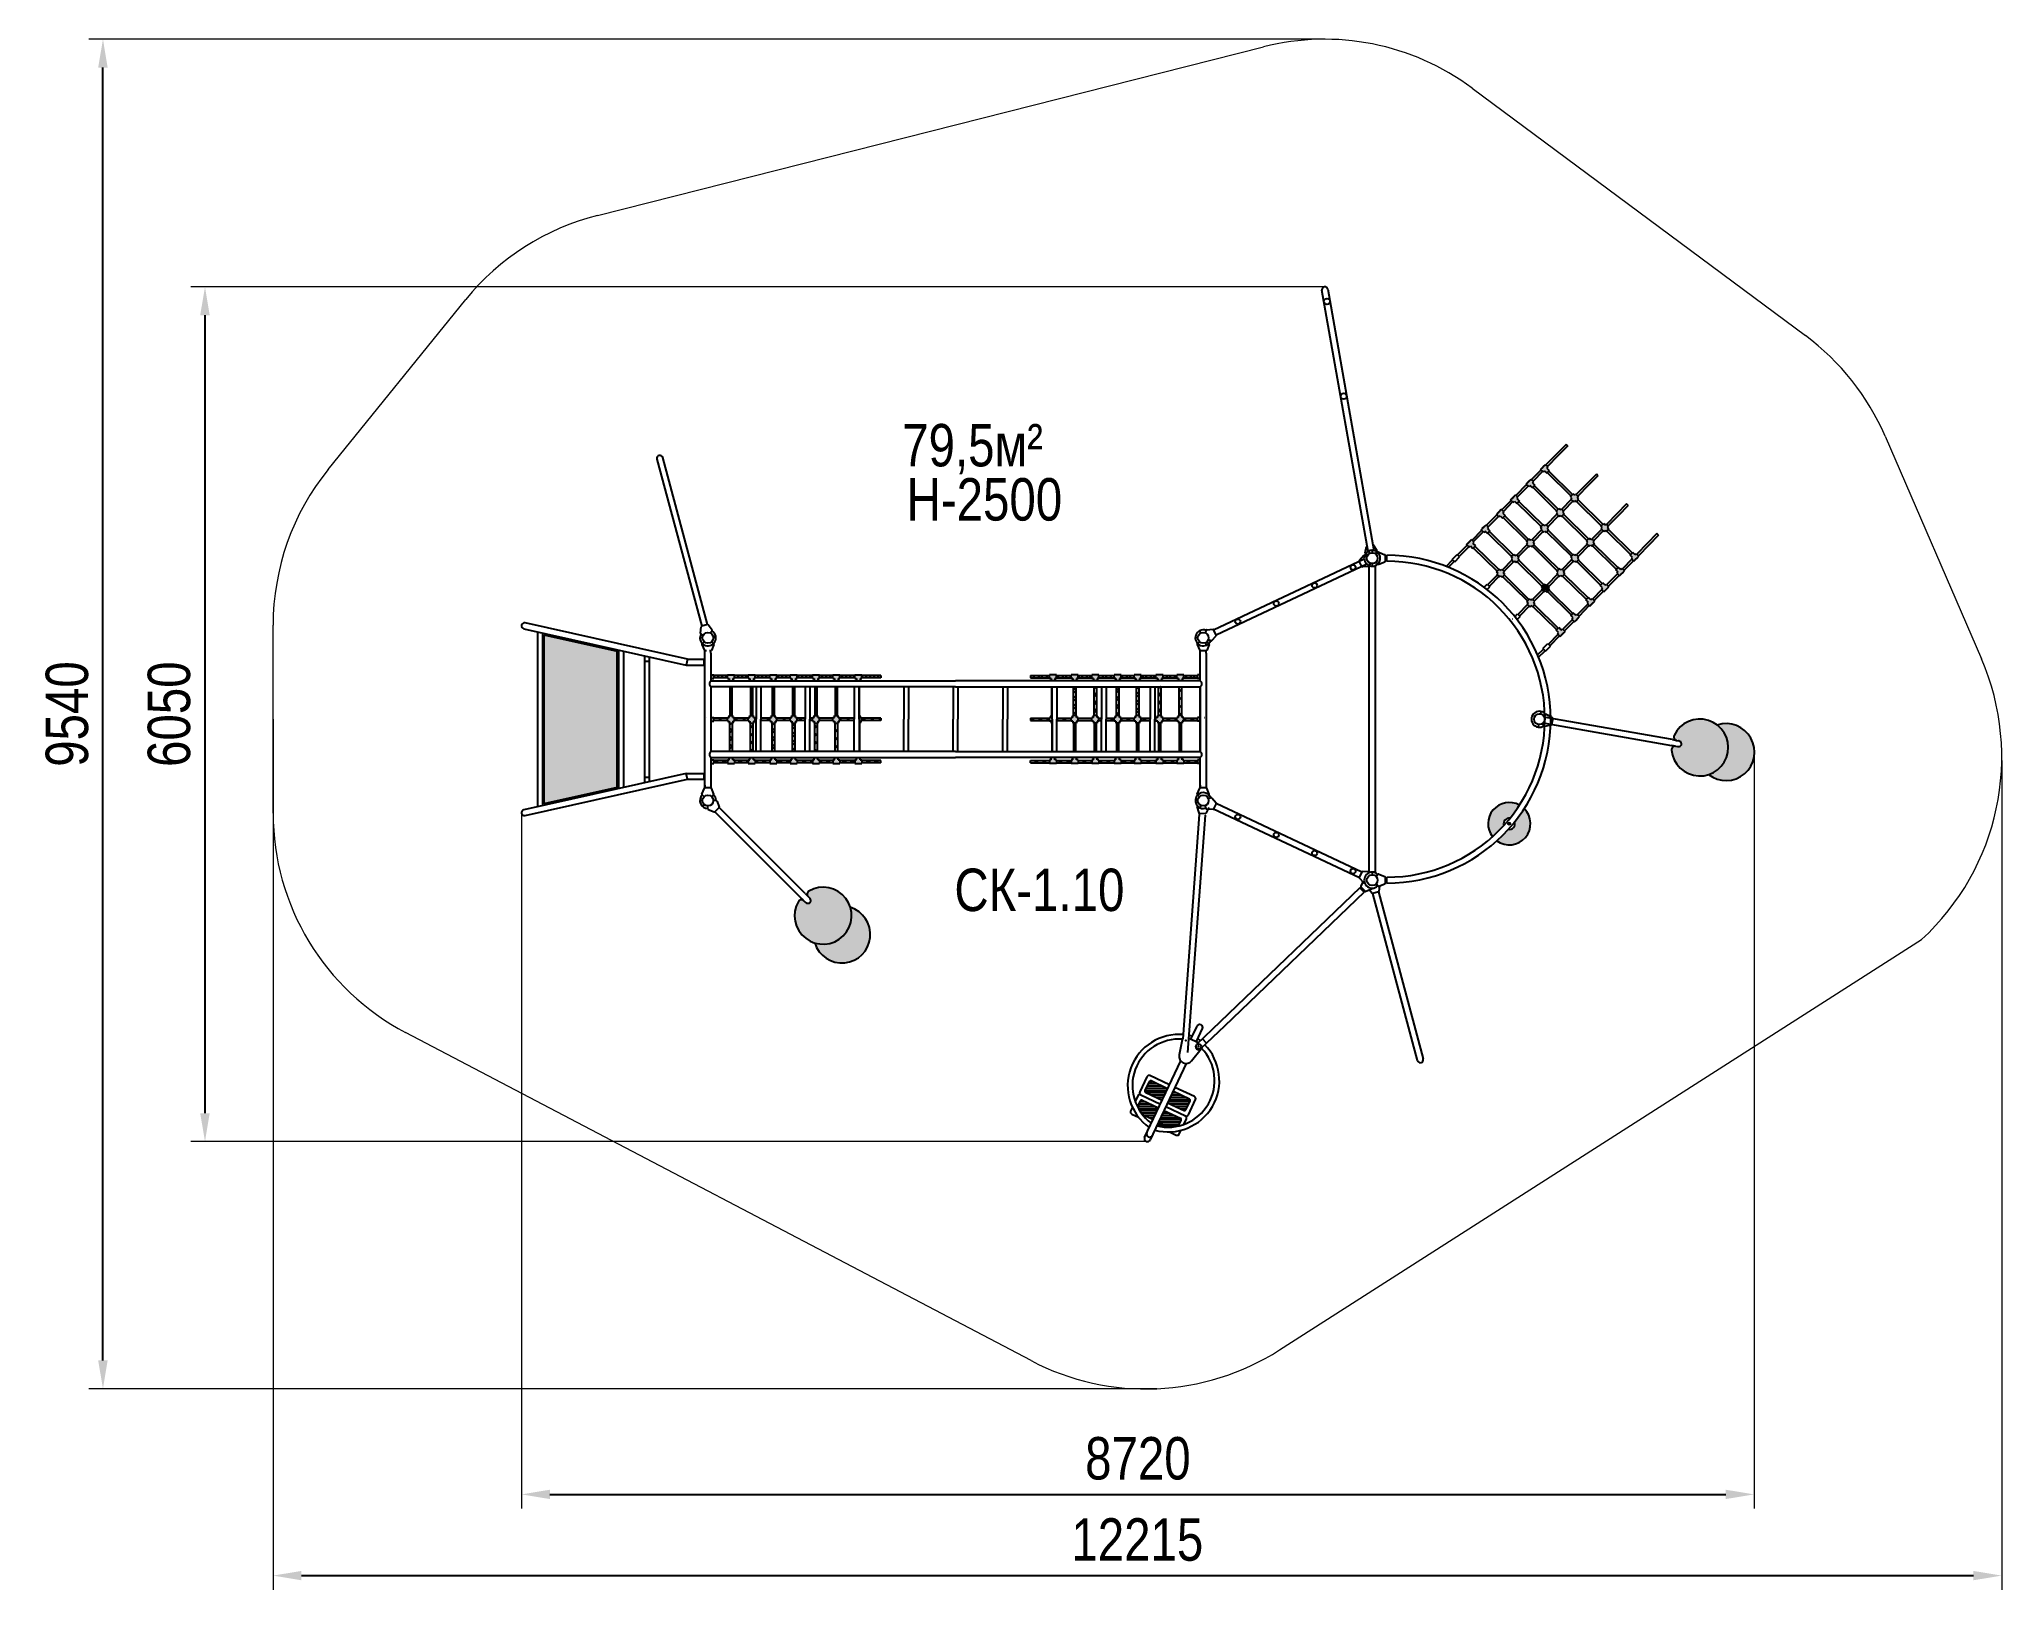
# Model space of a CAD drawing. Header units: millimetres. Extents: x -7566 to 6301, y -5860 to 5098.
import ezdxf

# ---------------------------------------------------------------- set-up
doc = ezdxf.new("R2010")
doc.units = ezdxf.units.MM
for name, color, linetype in [('DIKOM_АРТИКУЛ', 7, 'Continuous'), ('DIKOM_ЗОНА', 80, 'Continuous'), ('DIKOM_ОБЪЕКТ', 7, 'Continuous'), ('DIKOM_РАЗМЕР_ЗОНА', 7, 'Continuous'), ('DIKOM_РАЗМЕР_ОБЪЕКТА', 7, 'Continuous')]:
    doc.layers.add(name, color=color, linetype=linetype)
doc.styles.add('style1', font='arial.ttf', dxfattribs={"width": 0.8})
doc.dimstyles.new('1-50', dxfattribs={"dimtxt": 300, "dimasz": 200, "dimexe": 100, "dimexo": 0, "dimgap": 100, "dimtad": 1, "dimdec": 0, "dimtxsty": 'style1', "dimcen": 0, "dimclrd": 7, "dimclre": 7, "dimadec": 1, "dimazin": 2, "dimtfac": 1, "dimtdec": 0, "dimtmove": 0, "dimatfit": 3, "dimfxl": 0, "dimlwd": 25, "dimlwe": 18, "dimarcsym": 0})
pattern_1 = [(45, (-8496.904, -6010.52), (-28.28427, 28.28427), []), (135, (-8496.904, -6010.52), (-28.28427, -28.28427), [])]

msp = doc.modelspace()

# ---------------------------------------------------------------- texts
at = {"layer": 'DIKOM_АРТИКУЛ', "color": 7, "linetype": 'Continuous', "lineweight": 15, "insert": (-1099.7, -763.4), "char_height": 300, "attachment_point": 1, "style": 'style1'}
msp.add_mtext_dynamic_manual_height_columns('СК-1.10', width=6012.174, gutter_width=12.5, heights=[0], dxfattribs=at)
at = {"layer": 'DIKOM_РАЗМЕР_ОБЪЕКТА', "char_height": 300, "attachment_point": 1, "style": 'style1'}
for s, width, insert in [('79,5м²', 6012.174, (-1468.7, 2379.2)), ('H-2500', 4694.74, (-1437.5, 1996.3))]:
    msp.add_mtext_dynamic_manual_height_columns(s, width=width, gutter_width=12.5, heights=[0], dxfattribs=dict(at, insert=insert))

# ---------------------------------------------------------------- blocks, each defined once
blk = doc.blocks.new('*D0')
at = {"layer": 'Defpoints', "color": 0, "transparency": 16777216}
for p in [(-5914, 292), (6301, 1), (6301, -5760)]:
    blk.add_point(p, dxfattribs=at)
at = {"layer": 'DIKOM_РАЗМЕР_ЗОНА', "color": 7, "lineweight": 18, "transparency": 16777216}
for p, q in [((-5914, 292), (-5914, -5860)), ((6301, 1), (6301, -5860))]:
    blk.add_line(p, q, dxfattribs=at)
at = {"layer": 'DIKOM_РАЗМЕР_ЗОНА', "color": 7, "lineweight": 25, "transparency": 16777216}
blk.add_line((-5714, -5760), (6101, -5760), dxfattribs=at)
at = {"layer": 'DIKOM_РАЗМЕР_ЗОНА', "color": 7, "transparency": 16777216}
for points in [[(-5714, -5727), (-5714, -5793), (-5914, -5760)], [(6101, -5727), (6101, -5793), (6301, -5760)]]:
    blk.add_solid(points, dxfattribs=at)
at = {"layer": 'DIKOM_РАЗМЕР_ЗОНА', "color": 0, "transparency": 16777216, "insert": (193, -5507), "char_height": 300, "attachment_point": 5, "style": 'style1'}
blk.add_mtext('12215', dxfattribs=at)
blk = doc.blocks.new('*D1')
at = {"layer": 'Defpoints', "color": 0, "transparency": 16777216}
for p in [(-7116, 5098), (1509, 5098), (330, -4439)]:
    blk.add_point(p, dxfattribs=at)
at = {"layer": 'DIKOM_РАЗМЕР_ЗОНА', "color": 7, "lineweight": 18, "transparency": 16777216}
for p, q in [((1509, 5098), (-7216, 5098)), ((330, -4439), (-7216, -4439))]:
    blk.add_line(p, q, dxfattribs=at)
at = {"layer": 'DIKOM_РАЗМЕР_ЗОНА', "color": 7, "lineweight": 25, "transparency": 16777216}
blk.add_line((-7116, -4239), (-7116, 4898), dxfattribs=at)
at = {"layer": 'DIKOM_РАЗМЕР_ЗОНА', "color": 7, "transparency": 16777216}
for points in [[(-7150, 4898), (-7083, 4898), (-7116, 5098)], [(-7150, -4239), (-7083, -4239), (-7116, -4439)]]:
    blk.add_solid(points, dxfattribs=at)
at = {"layer": 'DIKOM_РАЗМЕР_ЗОНА', "color": 0, "transparency": 16777216, "insert": (-7369, 329), "char_height": 300, "attachment_point": 5, "rotation": 90, "style": 'style1'}
blk.add_mtext('9540', dxfattribs=at)
blk = doc.blocks.new('*D2')
at = {"layer": 'Defpoints', "color": 0, "transparency": 16777216}
for p in [(4551, 25), (-4158, -372), (4551, -5186)]:
    blk.add_point(p, dxfattribs=at)
at = {"layer": 'DIKOM_РАЗМЕР_ОБЪЕКТА', "color": 7, "lineweight": 18, "transparency": 16777216}
for p, q in [((4551, 25), (4551, -5286)), ((-4158, -372), (-4158, -5286))]:
    blk.add_line(p, q, dxfattribs=at)
at = {"layer": 'DIKOM_РАЗМЕР_ОБЪЕКТА', "color": 7, "lineweight": 25, "transparency": 16777216}
blk.add_line((-3958, -5186), (4351, -5186), dxfattribs=at)
at = {"layer": 'DIKOM_РАЗМЕР_ОБЪЕКТА', "color": 7, "transparency": 16777216}
for points in [[(-3958, -5153), (-3958, -5219), (-4158, -5186)], [(4351, -5153), (4351, -5219), (4551, -5186)]]:
    blk.add_solid(points, dxfattribs=at)
at = {"layer": 'DIKOM_РАЗМЕР_ОБЪЕКТА', "color": 0, "transparency": 16777216, "insert": (197, -4933), "char_height": 300, "attachment_point": 5, "style": 'style1'}
blk.add_mtext('8720', dxfattribs=at)
blk = doc.blocks.new('*D3')
at = {"layer": 'Defpoints', "color": 0, "transparency": 16777216}
for p in [(-6395, 3348), (1515, 3348), (271, -2692)]:
    blk.add_point(p, dxfattribs=at)
at = {"layer": 'DIKOM_РАЗМЕР_ОБЪЕКТА', "color": 7, "lineweight": 18, "transparency": 16777216}
for p, q in [((1515, 3348), (-6495, 3348)), ((271, -2692), (-6495, -2692))]:
    blk.add_line(p, q, dxfattribs=at)
at = {"layer": 'DIKOM_РАЗМЕР_ОБЪЕКТА', "color": 7, "lineweight": 25, "transparency": 16777216}
blk.add_line((-6395, -2492), (-6395, 3148), dxfattribs=at)
at = {"layer": 'DIKOM_РАЗМЕР_ОБЪЕКТА', "color": 7, "transparency": 16777216}
for points in [[(-6429, 3148), (-6362, 3148), (-6395, 3348)], [(-6429, -2492), (-6362, -2492), (-6395, -2692)]]:
    blk.add_solid(points, dxfattribs=at)
at = {"layer": 'DIKOM_РАЗМЕР_ОБЪЕКТА', "color": 0, "transparency": 16777216, "insert": (-6648, 328), "char_height": 300, "attachment_point": 5, "rotation": 90, "style": 'style1'}
blk.add_mtext('6050', dxfattribs=at)

# ---------------------------------------------------------------- dimensions: what is measured, and where the dimension line sits
at = {"layer": 'DIKOM_РАЗМЕР_ЗОНА'}
dim = msp.add_linear_dim(base=(-7116.2, 5098.1), p1=(329.8, -4439.4), p2=(1509.2, 5098.1), angle=90, text='9540', dimstyle='1-50', dxfattribs=at)
dim.commit()
dim.dimension.update_dxf_attribs({"geometry": '*D1', "text_midpoint": (-7116.2, 329.3), "dimtype": 160})
dim = msp.add_linear_dim(base=(6301, -5760), p1=(-5914, 292.4), p2=(6301, 1.2), text='12215', dimstyle='1-50', dxfattribs=at)
dim.commit()
dim.dimension.update_dxf_attribs({"geometry": '*D0', "text_midpoint": (193.5, -5760), "dimtype": 160})
at = {"layer": 'DIKOM_РАЗМЕР_ОБЪЕКТА'}
dim = msp.add_linear_dim(base=(-6395.3, 3348.1), p1=(270.9, -2691.8), p2=(1514.8, 3348.1), angle=90, text='6050', dimstyle='1-50', dxfattribs=at)
dim.commit()
dim.dimension.update_dxf_attribs({"geometry": '*D3', "text_midpoint": (-6395.3, 328.1), "dimtype": 160})
dim = msp.add_linear_dim(base=(4551.1, -5186), p1=(-4157.7, -372), p2=(4551.1, 24.9), text='8720', dimstyle='1-50', dxfattribs=at)
dim.commit()
dim.dimension.update_dxf_attribs({"geometry": '*D2', "text_midpoint": (196.7, -5186), "dimtype": 160})

# ---------------------------------------------------------------- hatches: boundary and pattern name
at = {"layer": 'DIKOM_ЗОНА'}
h = msp.add_hatch(dxfattribs=at)
h.set_pattern_fill('LINE', scale=5)
h.set_pattern_definition([(0, (-7163.226, -5728), (0, 15.875), [])])
h.paths.add_polyline_path([(368.6, -2400.5), (406.9, -2319.1), (290.2, -2264.1, 0.4142136), (276.9, -2268.9), (247.1, -2332.2, 0.4142136), (251.9, -2345.5)])
h.paths.add_polyline_path([(523.3, -2473.4, 0.4142136), (536.6, -2468.6), (566.4, -2405.3, 0.4142136), (561.6, -2392), (444.9, -2337), (406.6, -2418.4)])
h.paths.add_polyline_path([(381, -2472.7), (330.1, -2580.7, 0.1177012), (482.9, -2582.4), (502.5, -2541, 0.4142136), (497.7, -2527.6)])
h.paths.add_polyline_path([(226.3, -2399.8, 0.4142136), (213, -2404.6), (193.5, -2446, 0.0484476), (227.5, -2499.8), (304.6, -2536.2), (343, -2454.8)])
at = {"layer": 'DIKOM_ОБЪЕКТ'}
h = msp.add_hatch(color=256, dxfattribs=at)
h.paths.add_polyline_path([(3188.4, 886.1), (3206.7, 904.6), (3215.1, 913.2), (3196.5, 931.4), (3188.1, 922.9), (3171, 939.7), (3152.8, 921.1), (3169.9, 904.3), (3161.5, 895.8), (3180, 877.5)])
h.paths.add_polyline_path([(2992.7, 1114.9), (3001.1, 1123.5), (2982.5, 1141.7), (2974.1, 1133.1), (2964.1, 1142.9), (2945.9, 1124.4), (2955.9, 1114.6), (2947.5, 1106), (2966, 1087.8), (2974.5, 1096.4), (2984.4, 1086.5), (3002.7, 1105.1)])
h.paths.add_polyline_path([(2752.1, 1298), (2760.6, 1306.5), (2770.5, 1296.7), (2788.8, 1315.3), (2778.8, 1325.1), (2787.2, 1333.6), (2768.6, 1351.8), (2760.2, 1343.3), (2750.2, 1353.1), (2732, 1334.6), (2742, 1324.7), (2733.6, 1316.2)])
h.paths.add_polyline_path([(2546.6, 1516.8), (2563.7, 1500), (2581.9, 1518.5), (2564.8, 1535.3), (2573.2, 1543.9), (2554.7, 1562.1), (2546.2, 1553.5), (2528, 1535), (2519.6, 1526.4), (2538.2, 1508.2)])
h.paths.add_polyline_path([(2648.7, 1657.8), (2630.5, 1639.3), (2622.1, 1630.7), (2640.6, 1612.5), (2649, 1621.1), (2666.2, 1604.3), (2684.4, 1622.8), (2667.3, 1639.6), (2675.7, 1648.2), (2657.1, 1666.4)])
h.paths.add_polyline_path([(2834.5, 1438.9), (2844.5, 1429), (2836.1, 1420.5), (2854.6, 1402.3), (2863, 1410.8), (2873, 1401), (2891.2, 1419.6), (2881.3, 1429.4), (2889.7, 1437.9), (2871.1, 1456.1), (2862.7, 1447.6), (2852.7, 1457.4)])
h.paths.add_polyline_path([(3255.3, 1025.4), (3272.4, 1008.6), (3264, 1000.1), (3282.5, 981.8), (3290.9, 990.4), (3309.1, 1008.9), (3317.6, 1017.5), (3299, 1035.7), (3290.6, 1027.2), (3273.5, 1044)])
h.paths.add_polyline_path([(3398.7, 1100.1), (3416.9, 1118.6), (3425.3, 1127.2), (3406.8, 1145.4), (3398.4, 1136.9), (3381.3, 1153.7), (3363, 1135.1), (3380.2, 1118.3), (3371.7, 1109.7), (3390.3, 1091.5)])
h.paths.add_polyline_path([(3202.9, 1328.9), (3211.3, 1337.4), (3192.8, 1355.7), (3184.4, 1347.1), (3174.4, 1356.9), (3156.2, 1338.4), (3166.2, 1328.6), (3157.8, 1320), (3176.3, 1301.8), (3184.7, 1310.3), (3194.7, 1300.5), (3212.9, 1319.1)])
h.paths.add_polyline_path([(2962.4, 1511.9), (2970.8, 1520.5), (2980.8, 1510.7), (2999, 1529.2), (2989, 1539.1), (2997.4, 1547.6), (2978.9, 1565.8), (2970.5, 1557.3), (2960.5, 1567.1), (2942.3, 1548.5), (2952.3, 1538.7), (2943.9, 1530.2)])
h.paths.add_polyline_path([(2756.5, 1767.5), (2738.3, 1749), (2729.9, 1740.4), (2748.4, 1722.2), (2756.8, 1730.8), (2773.9, 1713.9), (2792.2, 1732.5), (2775, 1749.3), (2783.5, 1757.9), (2764.9, 1776.1)])
h.paths.add_polyline_path([(2875.2, 1851.3), (2883.6, 1859.8), (2865.1, 1878.1), (2856.7, 1869.5), (2838.5, 1851), (2830.1, 1842.4), (2848.6, 1824.2), (2857, 1832.7), (2874.1, 1815.9), (2892.4, 1834.5)])
h.paths.add_polyline_path([(2985.3, 1963.3), (2993.7, 1971.9), (2975.2, 1990.1), (2966.8, 1981.5), (2948.5, 1963), (2940.1, 1954.4), (2958.7, 1936.2), (2967.1, 1944.8), (2984.2, 1927.9), (3002.4, 1946.5)])
h.paths.add_polyline_path([(3087.1, 2066.9), (3095.5, 2075.5), (3077, 2093.7), (3068.5, 2085.1), (3050.3, 2066.6), (3041.9, 2058), (3060.5, 2039.8), (3068.9, 2048.3), (3086, 2031.5), (3104.2, 2050.1)])
h.paths.add_polyline_path([(3301.1, 1856.6), (3309.5, 1865.2), (3290.9, 1883.4), (3282.5, 1874.9), (3272.5, 1884.7), (3254.3, 1866.1), (3264.3, 1856.3), (3255.9, 1847.8), (3274.4, 1829.5), (3282.9, 1838.1), (3292.8, 1828.3), (3311.1, 1846.8)])
h.paths.add_polyline_path([(3152.5, 1762.5), (3162.5, 1752.7), (3154.1, 1744.2), (3172.7, 1725.9), (3181.1, 1734.5), (3191.1, 1724.7), (3209.3, 1743.2), (3199.3, 1753), (3207.7, 1761.6), (3189.2, 1779.8), (3180.7, 1771.3), (3170.8, 1781.1)])
h.paths.add_polyline_path([(3042.5, 1650.5), (3052.5, 1640.7), (3044, 1632.1), (3062.6, 1613.9), (3071, 1622.5), (3081, 1612.7), (3099.2, 1631.2), (3089.2, 1641), (3097.6, 1649.6), (3079.1, 1667.8), (3070.7, 1659.2), (3060.7, 1669.1)])
h.paths.add_polyline_path([(3303.1, 1430.9), (3311.5, 1439.4), (3293, 1457.6), (3284.6, 1449.1), (3274.6, 1458.9), (3256.4, 1440.3), (3266.4, 1430.5), (3257.9, 1422), (3276.5, 1403.8), (3284.9, 1412.3), (3294.9, 1402.5), (3313.1, 1421)])
h.paths.add_polyline_path([(3413.2, 1542.9), (3421.6, 1551.4), (3403.1, 1569.7), (3394.6, 1561.1), (3384.7, 1570.9), (3366.4, 1552.4), (3376.4, 1542.6), (3368, 1534), (3386.6, 1515.8), (3395, 1524.3), (3405, 1514.5), (3423.2, 1533.1)])
h.paths.add_polyline_path([(3496.8, 1627.9), (3506.7, 1618.1), (3525, 1636.7), (3515, 1646.5), (3523.4, 1655), (3504.8, 1673.2), (3496.4, 1664.7), (3486.4, 1674.5), (3468.2, 1656), (3478.2, 1646.1), (3469.8, 1637.6), (3488.3, 1619.4)])
h.paths.add_polyline_path([(3710.4, 1454.4), (3693.3, 1471.3), (3675.1, 1452.7), (3692.2, 1435.9), (3683.8, 1427.3), (3702.3, 1409.1), (3710.7, 1417.7), (3729, 1436.2), (3737.4, 1444.8), (3718.8, 1463)])
h.paths.add_polyline_path([(3590.4, 1332.3), (3582, 1323.7), (3600.5, 1305.5), (3609, 1314.1), (3627.2, 1332.6), (3635.6, 1341.2), (3617, 1359.4), (3608.6, 1350.8), (3591.5, 1367.7), (3573.3, 1349.1)])
h.paths.add_polyline_path([(3463.2, 1237.1), (3480.3, 1220.3), (3471.9, 1211.7), (3490.5, 1193.5), (3498.9, 1202.1), (3517.1, 1220.6), (3525.5, 1229.2), (3507, 1247.4), (3498.6, 1238.8), (3481.4, 1255.6)])
for points in [[(3076.9, 1200.7), (3086.9, 1190.8), (3105.1, 1209.4), (3095.2, 1219.2), (3103.6, 1227.8), (3085, 1246), (3076.6, 1237.4), (3066.6, 1247.2), (3048.4, 1228.7), (3058.4, 1218.9), (3050, 1210.3), (3068.5, 1192.1)], [(-3999.9, -305), (-3481.6, -189.2), (-3481.6, 774), (-3999.9, 889.7)]]:
    msp.add_hatch(color=256, dxfattribs=at).paths.add_polyline_path(points)
h = msp.add_hatch(color=256, dxfattribs=at)
h.paths.add_polyline_path([(-2799.8, 584.4), (-2799.8, 605.4), (-2820.1, 605.4), (-2820.1, 579.4), (-2799.8, 579.4)])
h.paths.add_polyline_path([(-2665.4, 579.4), (-2653.4, 579.4), (-2653.4, 605.4), (-2665.4, 605.4), (-2691.4, 605.4), (-2703.4, 605.4), (-2703.4, 579.4), (-2691.4, 579.4), (-2691.4, 563.4), (-2665.4, 563.4)])
h.paths.add_polyline_path([(-2519.1, 605.4), (-2545.1, 605.4), (-2557.1, 605.4), (-2557.1, 579.4), (-2545.1, 579.4), (-2545.1, 563.4), (-2519.1, 563.4), (-2519.1, 579.4), (-2507.1, 579.4), (-2507.1, 605.4)])
h.paths.add_polyline_path([(-2403.4, 579.4), (-2391.4, 579.4), (-2391.4, 563.4), (-2365.4, 563.4), (-2365.4, 579.4), (-2353.4, 579.4), (-2353.4, 605.4), (-2365.4, 605.4), (-2391.4, 605.4), (-2403.4, 605.4)])
h.paths.add_polyline_path([(-2222.4, 605.4), (-2248.4, 605.4), (-2260.4, 605.4), (-2260.4, 579.4), (-2248.4, 579.4), (-2248.4, 563.4), (-2222.4, 563.4), (-2222.4, 579.4), (-2210.4, 579.4), (-2210.4, 605.4)])
h.paths.add_polyline_path([(-2065.4, 579.4), (-2053.4, 579.4), (-2053.4, 605.4), (-2065.4, 605.4), (-2091.4, 605.4), (-2103.4, 605.4), (-2103.4, 579.4), (-2091.4, 579.4), (-2091.4, 563.4), (-2065.4, 563.4)])
h.paths.add_polyline_path([(-1920.1, 579.4), (-1908.1, 579.4), (-1908.1, 605.4), (-1920.1, 605.4), (-1946.1, 605.4), (-1958.1, 605.4), (-1958.1, 579.4), (-1946.1, 579.4), (-1946.1, 563.4), (-1920.1, 563.4)])
h.paths.add_polyline_path([(-1765.4, 605.4), (-1791.4, 605.4), (-1803.4, 605.4), (-1803.4, 579.4), (-1791.4, 579.4), (-1791.4, 563.4), (-1765.4, 563.4), (-1765.4, 579.4), (-1753.4, 579.4), (-1753.4, 605.4)])
h.paths.add_polyline_path([(-1753.4, 305.4), (-1765.4, 305.4), (-1765.4, 319.4), (-1773.3, 319.4), (-1773.3, 292.4), (-1773.3, 265.4), (-1765.4, 265.4), (-1765.4, 279.4), (-1753.4, 279.4)])
h.paths.add_polyline_path([(-1946.1, 305.4), (-1958.1, 305.4), (-1958.1, 279.4), (-1946.1, 279.4), (-1946.1, 265.4), (-1920.1, 265.4), (-1920.1, 279.4), (-1908.1, 279.4), (-1908.1, 305.4), (-1920.1, 305.4), (-1920.1, 319.4), (-1946.1, 319.4)])
h.paths.add_polyline_path([(-2091.4, 319.4), (-2091.4, 305.4), (-2103.4, 305.4), (-2103.4, 279.4), (-2091.4, 279.4), (-2091.4, 265.4), (-2065.4, 265.4), (-2065.4, 279.4), (-2053.4, 279.4), (-2053.4, 305.4), (-2065.4, 305.4), (-2065.4, 319.4)])
h.paths.add_polyline_path([(-2222.4, 305.4), (-2222.4, 319.4), (-2248.4, 319.4), (-2248.4, 305.4), (-2260.4, 305.4), (-2260.4, 279.4), (-2248.4, 279.4), (-2248.4, 265.4), (-2222.4, 265.4), (-2222.4, 279.4), (-2210.4, 279.4), (-2210.4, 305.4)])
h.paths.add_polyline_path([(-2365.4, 305.4), (-2365.4, 319.4), (-2391.4, 319.4), (-2391.4, 305.4), (-2403.4, 305.4), (-2403.4, 279.4), (-2391.4, 279.4), (-2391.4, 265.4), (-2365.4, 265.4), (-2365.4, 279.4), (-2353.4, 279.4), (-2353.4, 305.4)])
h.paths.add_polyline_path([(-2545.1, 305.4), (-2557.1, 305.4), (-2557.1, 279.4), (-2545.1, 279.4), (-2545.1, 265.4), (-2519.1, 265.4), (-2519.1, 279.4), (-2507.1, 279.4), (-2507.1, 305.4), (-2519.1, 305.4), (-2519.1, 319.4), (-2545.1, 319.4)])
h.paths.add_polyline_path([(-2691.4, 305.4), (-2703.4, 305.4), (-2703.4, 279.4), (-2691.4, 279.4), (-2691.4, 265.4), (-2665.4, 265.4), (-2665.4, 279.4), (-2653.4, 279.4), (-2653.4, 305.4), (-2665.4, 305.4), (-2665.4, 319.4), (-2691.4, 319.4)])
h.paths.add_polyline_path([(-2799.8, 305.4), (-2820.1, 305.4), (-2820.1, 279.4), (-2799.8, 279.4)])
h.paths.add_polyline_path([(-2820.1, 5.4), (-2820.1, -20.6), (-2799.8, -20.6), (-2799.8, 5.4)])
h.paths.add_polyline_path([(-2691.4, 5.4), (-2703.4, 5.4), (-2703.4, -20.6), (-2691.4, -20.6), (-2665.4, -20.6), (-2653.4, -20.6), (-2653.4, 5.4), (-2665.4, 5.4), (-2665.4, 21.4), (-2691.4, 21.4)])
h.paths.add_polyline_path([(-2545.1, -20.6), (-2519.1, -20.6), (-2507.1, -20.6), (-2507.1, 5.4), (-2519.1, 5.4), (-2519.1, 21.4), (-2545.1, 21.4), (-2545.1, 5.4), (-2557.1, 5.4), (-2557.1, -20.6)])
h.paths.add_polyline_path([(-2391.4, -20.6), (-2365.4, -20.6), (-2353.4, -20.6), (-2353.4, 5.4), (-2365.4, 5.4), (-2365.4, 21.4), (-2391.4, 21.4), (-2391.4, 5.4), (-2403.4, 5.4), (-2403.4, -20.6)])
h.paths.add_polyline_path([(-2248.4, 21.4), (-2248.4, 5.4), (-2260.4, 5.4), (-2260.4, -20.6), (-2248.4, -20.6), (-2222.4, -20.6), (-2210.4, -20.6), (-2210.4, 5.4), (-2222.4, 5.4), (-2222.4, 21.4)])
h.paths.add_polyline_path([(-2065.4, 5.4), (-2065.4, 21.4), (-2091.4, 21.4), (-2091.4, 5.4), (-2103.4, 5.4), (-2103.4, -20.6), (-2091.4, -20.6), (-2065.4, -20.6), (-2053.4, -20.6), (-2053.4, 5.4)])
h.paths.add_polyline_path([(-1946.1, -20.6), (-1920.1, -20.6), (-1908.1, -20.6), (-1908.1, 5.4), (-1920.1, 5.4), (-1920.1, 21.4), (-1946.1, 21.4), (-1946.1, 5.4), (-1958.1, 5.4), (-1958.1, -20.6)])
h.paths.add_polyline_path([(-1765.4, 5.4), (-1765.4, 21.4), (-1791.4, 21.4), (-1791.4, 5.4), (-1803.4, 5.4), (-1803.4, -20.6), (-1791.4, -20.6), (-1765.4, -20.6), (-1753.4, -20.6), (-1753.4, 5.4)])
h = msp.add_hatch(dxfattribs=at)
h.set_pattern_fill('', color=256, scale=20, angle=45, style=0, pattern_type=0)
h.set_pattern_definition(pattern_1)
h.paths.add_polyline_path([(-2799.8, 584.4), (-2703.4, 584.4), (-2703.4, 600.4), (-2799.8, 600.4)])
h.paths.add_polyline_path([(-2653.4, 584.4), (-2557.1, 584.4), (-2557.1, 600.4), (-2653.4, 600.4)])
h.paths.add_polyline_path([(-2507.1, 584.4), (-2403.4, 584.4), (-2403.4, 600.4), (-2507.1, 600.4)])
h.paths.add_polyline_path([(-2353.4, 584.4), (-2260.4, 584.4), (-2260.4, 600.4), (-2353.4, 600.4)])
h.paths.add_polyline_path([(-2103.4, 600.4), (-2210.4, 600.4), (-2210.4, 584.4), (-2103.4, 584.4)])
h.paths.add_polyline_path([(-2053.4, 584.4), (-1958.1, 584.4), (-1958.1, 600.4), (-2053.4, 600.4)])
h.paths.add_polyline_path([(-1803.4, 600.4), (-1908.1, 600.4), (-1908.1, 584.4), (-1803.4, 584.4)])
h.paths.add_polyline_path([(-1620.1, 600.4), (-1753.4, 600.4), (-1753.4, 584.4), (-1620.1, 584.4)])
h.paths.add_polyline_path([(-1925.1, 319.4), (-1925.1, 521.4), (-1941.1, 521.4), (-1941.1, 319.4)])
h.paths.add_polyline_path([(-1941.1, 265.4), (-1941.1, 63.4), (-1925.1, 63.4), (-1925.1, 265.4)])
h.paths.add_polyline_path([(-1908.1, 284.4), (-1806.8, 284.4), (-1806.8, 292.4), (-1806.8, 300.4), (-1908.1, 300.4)])
h.paths.add_polyline_path([(-1753.4, 284.4), (-1620.1, 284.4), (-1620.1, 300.4), (-1753.4, 300.4)])
h.paths.add_polyline_path([(-1803.4, 0.4), (-1908.1, 0.4), (-1908.1, -15.6), (-1803.4, -15.6)])
h.paths.add_polyline_path([(-1620.1, 0.4), (-1753.4, 0.4), (-1753.4, -15.6), (-1620.1, -15.6)])
h.paths.add_polyline_path([(-2053.4, -15.6), (-1958.1, -15.6), (-1958.1, 0.4), (-2053.4, 0.4)])
h.paths.add_polyline_path([(-2210.4, -15.6), (-2103.4, -15.6), (-2103.4, 0.4), (-2210.4, 0.4)])
h.paths.add_polyline_path([(-2070.4, 63.4), (-2070.4, 265.4), (-2086.4, 265.4), (-2086.4, 63.4)])
h.paths.add_polyline_path([(-2227.4, 63.4), (-2227.4, 265.4), (-2243.4, 265.4), (-2243.4, 63.4)])
h.paths.add_polyline_path([(-2353.4, -15.6), (-2260.4, -15.6), (-2260.4, 0.4), (-2353.4, 0.4)])
h.paths.add_polyline_path([(-2260.4, 300.4), (-2353.4, 300.4), (-2353.4, 284.4), (-2260.4, 284.4)])
h.paths.add_polyline_path([(-2210.4, 284.4), (-2154.5, 284.4), (-2154.5, 292.4), (-2154.5, 300.4), (-2210.4, 300.4)])
h.paths.add_polyline_path([(-2103.4, 300.4), (-2121, 300.4), (-2121, 292.4), (-2121, 284.4), (-2103.4, 284.4)])
h.paths.add_polyline_path([(-2070.4, 319.4), (-2070.4, 521.4), (-2086.4, 521.4), (-2086.4, 319.4)])
h.paths.add_polyline_path([(-2227.4, 319.4), (-2227.4, 521.4), (-2243.4, 521.4), (-2243.4, 319.4)])
h.paths.add_polyline_path([(-2386.4, 521.4), (-2386.4, 319.4), (-2370.4, 319.4), (-2370.4, 521.4)])
h.paths.add_polyline_path([(-2370.4, 63.4), (-2370.4, 265.4), (-2386.4, 265.4), (-2386.4, 63.4)])
h.paths.add_polyline_path([(-2540.1, 265.4), (-2540.1, 63.4), (-2524.1, 63.4), (-2524.1, 265.4)])
h.paths.add_polyline_path([(-2524.1, 319.4), (-2524.1, 521.4), (-2540.1, 521.4), (-2540.1, 319.4)])
h.paths.add_polyline_path([(-2403.4, 300.4), (-2466.4, 300.4), (-2466.4, 292.4), (-2466.4, 284.4), (-2403.4, 284.4)])
h.paths.add_polyline_path([(-2653.4, 284.4), (-2557.1, 284.4), (-2557.1, 300.4), (-2653.4, 300.4)])
h.paths.add_polyline_path([(-2686.4, 521.4), (-2686.4, 319.4), (-2670.4, 319.4), (-2670.4, 521.4)])
h.paths.add_polyline_path([(-2703.4, 300.4), (-2799.8, 300.4), (-2799.8, 284.4), (-2703.4, 284.4)])
h.paths.add_polyline_path([(-2703.4, 0.4), (-2799.8, 0.4), (-2799.8, -15.6), (-2703.4, -15.6)])
h.paths.add_polyline_path([(-2686.4, 265.4), (-2686.4, 63.4), (-2670.4, 63.4), (-2670.4, 265.4)])
h.paths.add_polyline_path([(-2557.1, 0.4), (-2653.4, 0.4), (-2653.4, -15.6), (-2557.1, -15.6)])
h.paths.add_polyline_path([(-2507.1, -15.6), (-2403.4, -15.6), (-2403.4, 0.4), (-2507.1, 0.4)])
h = msp.add_hatch(dxfattribs=at)
h.set_pattern_fill('', color=256, scale=20, angle=45, style=0, pattern_type=0)
h.set_pattern_definition(pattern_1)
h.paths.add_polyline_path([(617.6, 584.4), (617.6, 600.4), (521.2, 600.4), (521.2, 584.4)])
h.paths.add_polyline_path([(471.2, 584.4), (471.2, 600.4), (374.9, 600.4), (374.9, 584.4)])
h.paths.add_polyline_path([(324.9, 584.4), (324.9, 600.4), (221.2, 600.4), (221.2, 584.4)])
h.paths.add_polyline_path([(171.2, 584.4), (171.2, 600.4), (78.2, 600.4), (78.2, 584.4)])
h.paths.add_polyline_path([(-78.8, 600.4), (-78.8, 584.4), (28.2, 584.4), (28.2, 600.4)])
h.paths.add_polyline_path([(-128.8, 584.4), (-128.8, 600.4), (-224.1, 600.4), (-224.1, 584.4)])
h.paths.add_polyline_path([(-378.8, 600.4), (-378.8, 584.4), (-274.1, 584.4), (-274.1, 600.4)])
h.paths.add_polyline_path([(-562.1, 600.4), (-562.1, 584.4), (-428.8, 584.4), (-428.8, 600.4)])
h.paths.add_polyline_path([(-257.1, 319.4), (-241.1, 319.4), (-241.1, 521.4), (-257.1, 521.4)])
h.paths.add_polyline_path([(-241.1, 265.4), (-257.1, 265.4), (-257.1, 63.4), (-241.1, 63.4)])
h.paths.add_polyline_path([(-274.1, 284.4), (-274.1, 300.4), (-375.4, 300.4), (-375.4, 292.4), (-375.4, 284.4)])
h.paths.add_polyline_path([(-428.8, 284.4), (-428.8, 300.4), (-562.1, 300.4), (-562.1, 284.4)])
h.paths.add_polyline_path([(-378.8, 0.4), (-378.8, -15.6), (-274.1, -15.6), (-274.1, 0.4)])
h.paths.add_polyline_path([(-562.1, 0.4), (-562.1, -15.6), (-428.8, -15.6), (-428.8, 0.4)])
h.paths.add_polyline_path([(-128.8, -15.6), (-128.8, 0.4), (-224.1, 0.4), (-224.1, -15.6)])
h.paths.add_polyline_path([(28.2, -15.6), (28.2, 0.4), (-78.8, 0.4), (-78.8, -15.6)])
h.paths.add_polyline_path([(-111.8, 63.4), (-95.8, 63.4), (-95.8, 265.4), (-111.8, 265.4)])
h.paths.add_polyline_path([(45.2, 63.4), (61.2, 63.4), (61.2, 265.4), (45.2, 265.4)])
h.paths.add_polyline_path([(171.2, -15.6), (171.2, 0.4), (78.2, 0.4), (78.2, -15.6)])
h.paths.add_polyline_path([(78.2, 300.4), (78.2, 284.4), (171.2, 284.4), (171.2, 300.4)])
h.paths.add_polyline_path([(28.2, 284.4), (28.2, 300.4), (-27.7, 300.4), (-27.7, 292.4), (-27.7, 284.4)])
h.paths.add_polyline_path([(-78.8, 300.4), (-78.8, 284.4), (-61.2, 284.4), (-61.2, 292.4), (-61.2, 300.4)])
h.paths.add_polyline_path([(-111.8, 319.4), (-95.8, 319.4), (-95.8, 521.4), (-111.8, 521.4)])
h.paths.add_polyline_path([(45.2, 319.4), (61.2, 319.4), (61.2, 521.4), (45.2, 521.4)])
h.paths.add_polyline_path([(204.2, 521.4), (188.2, 521.4), (188.2, 319.4), (204.2, 319.4)])
h.paths.add_polyline_path([(188.2, 63.4), (204.2, 63.4), (204.2, 265.4), (188.2, 265.4)])
h.paths.add_polyline_path([(357.9, 265.4), (341.9, 265.4), (341.9, 63.4), (357.9, 63.4)])
h.paths.add_polyline_path([(341.9, 319.4), (357.9, 319.4), (357.9, 521.4), (341.9, 521.4)])
h.paths.add_polyline_path([(221.2, 300.4), (221.2, 284.4), (284.2, 284.4), (284.2, 292.4), (284.2, 300.4)])
h.paths.add_polyline_path([(471.2, 284.4), (471.2, 300.4), (374.9, 300.4), (374.9, 284.4)])
h.paths.add_polyline_path([(504.2, 521.4), (488.2, 521.4), (488.2, 319.4), (504.2, 319.4)])
h.paths.add_polyline_path([(521.2, 300.4), (521.2, 284.4), (617.6, 284.4), (617.6, 300.4)])
h.paths.add_polyline_path([(521.2, 0.4), (521.2, -15.6), (617.6, -15.6), (617.6, 0.4)])
h.paths.add_polyline_path([(504.2, 265.4), (488.2, 265.4), (488.2, 63.4), (504.2, 63.4)])
h.paths.add_polyline_path([(374.9, 0.4), (374.9, -15.6), (471.2, -15.6), (471.2, 0.4)])
h.paths.add_polyline_path([(324.9, -15.6), (324.9, 0.4), (221.2, 0.4), (221.2, -15.6)])
h = msp.add_hatch(color=256, dxfattribs=at)
h.paths.add_polyline_path([(617.6, 584.4), (617.6, 579.4), (637.9, 579.4), (637.9, 605.4), (617.6, 605.4)])
h.paths.add_polyline_path([(483.2, 579.4), (483.2, 563.4), (509.2, 563.4), (509.2, 579.4), (521.2, 579.4), (521.2, 605.4), (509.2, 605.4), (483.2, 605.4), (471.2, 605.4), (471.2, 579.4)])
h.paths.add_polyline_path([(336.9, 605.4), (324.9, 605.4), (324.9, 579.4), (336.9, 579.4), (336.9, 563.4), (362.9, 563.4), (362.9, 579.4), (374.9, 579.4), (374.9, 605.4), (362.9, 605.4)])
h.paths.add_polyline_path([(221.2, 579.4), (221.2, 605.4), (209.2, 605.4), (183.2, 605.4), (171.2, 605.4), (171.2, 579.4), (183.2, 579.4), (183.2, 563.4), (209.2, 563.4), (209.2, 579.4)])
h.paths.add_polyline_path([(40.2, 605.4), (28.2, 605.4), (28.2, 579.4), (40.2, 579.4), (40.2, 563.4), (66.2, 563.4), (66.2, 579.4), (78.2, 579.4), (78.2, 605.4), (66.2, 605.4)])
h.paths.add_polyline_path([(-116.8, 579.4), (-116.8, 563.4), (-90.8, 563.4), (-90.8, 579.4), (-78.8, 579.4), (-78.8, 605.4), (-90.8, 605.4), (-116.8, 605.4), (-128.8, 605.4), (-128.8, 579.4)])
h.paths.add_polyline_path([(-262.1, 579.4), (-262.1, 563.4), (-236.1, 563.4), (-236.1, 579.4), (-224.1, 579.4), (-224.1, 605.4), (-236.1, 605.4), (-262.1, 605.4), (-274.1, 605.4), (-274.1, 579.4)])
h.paths.add_polyline_path([(-416.8, 605.4), (-428.8, 605.4), (-428.8, 579.4), (-416.8, 579.4), (-416.8, 563.4), (-390.8, 563.4), (-390.8, 579.4), (-378.8, 579.4), (-378.8, 605.4), (-390.8, 605.4)])
h.paths.add_polyline_path([(-428.8, 305.4), (-428.8, 279.4), (-416.8, 279.4), (-416.8, 265.4), (-408.9, 265.4), (-408.9, 292.4), (-408.9, 319.4), (-416.8, 319.4), (-416.8, 305.4)])
h.paths.add_polyline_path([(-236.1, 305.4), (-236.1, 319.4), (-262.1, 319.4), (-262.1, 305.4), (-274.1, 305.4), (-274.1, 279.4), (-262.1, 279.4), (-262.1, 265.4), (-236.1, 265.4), (-236.1, 279.4), (-224.1, 279.4), (-224.1, 305.4)])
h.paths.add_polyline_path([(-90.8, 319.4), (-116.8, 319.4), (-116.8, 305.4), (-128.8, 305.4), (-128.8, 279.4), (-116.8, 279.4), (-116.8, 265.4), (-90.8, 265.4), (-90.8, 279.4), (-78.8, 279.4), (-78.8, 305.4), (-90.8, 305.4)])
h.paths.add_polyline_path([(40.2, 305.4), (28.2, 305.4), (28.2, 279.4), (40.2, 279.4), (40.2, 265.4), (66.2, 265.4), (66.2, 279.4), (78.2, 279.4), (78.2, 305.4), (66.2, 305.4), (66.2, 319.4), (40.2, 319.4)])
h.paths.add_polyline_path([(183.2, 305.4), (171.2, 305.4), (171.2, 279.4), (183.2, 279.4), (183.2, 265.4), (209.2, 265.4), (209.2, 279.4), (221.2, 279.4), (221.2, 305.4), (209.2, 305.4), (209.2, 319.4), (183.2, 319.4)])
h.paths.add_polyline_path([(362.9, 305.4), (362.9, 319.4), (336.9, 319.4), (336.9, 305.4), (324.9, 305.4), (324.9, 279.4), (336.9, 279.4), (336.9, 265.4), (362.9, 265.4), (362.9, 279.4), (374.9, 279.4), (374.9, 305.4)])
h.paths.add_polyline_path([(509.2, 305.4), (509.2, 319.4), (483.2, 319.4), (483.2, 305.4), (471.2, 305.4), (471.2, 279.4), (483.2, 279.4), (483.2, 265.4), (509.2, 265.4), (509.2, 279.4), (521.2, 279.4), (521.2, 305.4)])
h.paths.add_polyline_path([(617.6, 305.4), (617.6, 279.4), (637.9, 279.4), (637.9, 305.4)])
h.paths.add_polyline_path([(637.9, 5.4), (617.6, 5.4), (617.6, -20.6), (637.9, -20.6)])
h.paths.add_polyline_path([(509.2, 5.4), (509.2, 21.4), (483.2, 21.4), (483.2, 5.4), (471.2, 5.4), (471.2, -20.6), (483.2, -20.6), (509.2, -20.6), (521.2, -20.6), (521.2, 5.4)])
h.paths.add_polyline_path([(362.9, -20.6), (374.9, -20.6), (374.9, 5.4), (362.9, 5.4), (362.9, 21.4), (336.9, 21.4), (336.9, 5.4), (324.9, 5.4), (324.9, -20.6), (336.9, -20.6)])
h.paths.add_polyline_path([(209.2, -20.6), (221.2, -20.6), (221.2, 5.4), (209.2, 5.4), (209.2, 21.4), (183.2, 21.4), (183.2, 5.4), (171.2, 5.4), (171.2, -20.6), (183.2, -20.6)])
h.paths.add_polyline_path([(66.2, 21.4), (40.2, 21.4), (40.2, 5.4), (28.2, 5.4), (28.2, -20.6), (40.2, -20.6), (66.2, -20.6), (78.2, -20.6), (78.2, 5.4), (66.2, 5.4)])
h.paths.add_polyline_path([(-116.8, 5.4), (-128.8, 5.4), (-128.8, -20.6), (-116.8, -20.6), (-90.8, -20.6), (-78.8, -20.6), (-78.8, 5.4), (-90.8, 5.4), (-90.8, 21.4), (-116.8, 21.4)])
h.paths.add_polyline_path([(-236.1, -20.6), (-224.1, -20.6), (-224.1, 5.4), (-236.1, 5.4), (-236.1, 21.4), (-262.1, 21.4), (-262.1, 5.4), (-274.1, 5.4), (-274.1, -20.6), (-262.1, -20.6)])
h.paths.add_polyline_path([(-416.8, 5.4), (-428.8, 5.4), (-428.8, -20.6), (-416.8, -20.6), (-390.8, -20.6), (-378.8, -20.6), (-378.8, 5.4), (-390.8, 5.4), (-390.8, 21.4), (-416.8, 21.4)])
h = msp.add_hatch(color=256, dxfattribs=at)
h.paths.add_polyline_path([(4291.2, 251.4), (4276.6, 261.8), (4261.1, 270.8), (4244.8, 278.4), (4228, 284.5), (4210.6, 289.2), (4193, 292.2), (4175.1, 293.7), (4157.1, 293.5), (4139.3, 291.8), (4121.7, 288.5), (4104.4, 283.6), (4087.6, 277.2), (4071.5, 269.3), (4056.1, 260.1), (4041.7, 249.5), (4028.2, 237.6), (4015.8, 224.6), (4004.7, 210.6), (3994.8, 195.6), (3986.3, 179.8), (3985.5, 178), (3983.6, 172), (3983.2, 165.7), (3984.4, 159.5), (3987.1, 153.8), (3991.2, 149), (3996.4, 145.3), (4002.3, 143.1), (4003.8, 142.8), (4016.4, 140.6), (4016.4, 140.6), (4022.9, 138.7), (4028.8, 135.6), (4033.6, 131.4), (4037, 126.4), (4038.8, 121), (4038.8, 115.6), (4037.1, 110.4), (4033.8, 105.8), (4029, 102.2), (4023.1, 99.8), (4016.6, 98.7), (4009.8, 99.1), (4009.2, 99.2), (3996.5, 101.4), (3990.2, 101.7), (3984, 100.4), (3978.4, 97.6), (3973.6, 93.5), (3970, 88.3), (3967.8, 82.4), (3967.2, 76.1), (3967.3, 74.6), (3969.7, 56.8), (3973.6, 39.3), (3979.1, 22.2), (3986.2, 5.7), (3994.6, -10.1), (4004.4, -25.1), (4015.6, -39.2), (4027.9, -52.2), (4041.4, -64.1), (4055.8, -74.7), (4071.2, -84), (4087.3, -91.9), (4104, -98.3), (4121.3, -103.2), (4138.9, -106.6), (4156.7, -108.4), (4174.7, -108.6), (4192.6, -107.1), (4210.2, -104.1), (4227.6, -99.5), (4244.5, -93.4), (4260.7, -85.9), (4276.2, -76.9), (4290.9, -66.5), (4304.6, -54.9), (4317.2, -42.2), (4328.6, -28.3), (4338.7, -13.5), (4347.5, 2.2), (4354.8, 18.5), (4360.7, 35.5), (4365, 52.9), (4367.7, 70.6), (4368.9, 88.5), (4368.4, 106.5), (4366.4, 124.3), (4362.8, 141.9), (4357.6, 159), (4350.9, 175.7), (4342.8, 191.7), (4333.3, 206.9), (4322.5, 221.2), (4310.4, 234.4), (4297.2, 246.6)])
h.paths.add_polyline_path([(4291.2, 251.4), (4304.9, 239.8), (4317.4, 227), (4328.8, 213.1), (4338.9, 198.3), (4347.6, 182.6), (4354.9, 166.2), (4360.8, 149.2), (4365, 131.8), (4367.8, 114.1), (4368.9, 96.2), (4368.4, 78.3), (4366.3, 60.4), (4362.7, 42.9), (4357.5, 25.7), (4350.8, 9.1), (4342.6, -6.9), (4333.1, -22.1), (4322.2, -36.4), (4310.1, -49.6), (4296.9, -61.7), (4282.6, -72.6), (4267.5, -82.2), (4251.5, -90.4), (4234.9, -97.1), (4229.4, -99), (4244.1, -109.3), (4259.6, -118.4), (4275.8, -126), (4292.7, -132.1), (4310, -136.7), (4327.7, -139.7), (4345.6, -141.2), (4363.5, -141.1), (4381.4, -139.3), (4399, -136), (4416.3, -131.1), (4433, -124.7), (4449.1, -116.9), (4464.5, -107.6), (4479, -97), (4492.5, -85.2), (4504.8, -72.2), (4516, -58.1), (4525.8, -43.1), (4534.3, -27.3), (4541.4, -10.8), (4546.9, 6.2), (4550.9, 23.7), (4553.4, 41.5), (4554.2, 59.4), (4553.4, 77.3), (4551.1, 95.1), (4547.2, 112.6), (4541.7, 129.7), (4534.7, 146.2), (4526.3, 162.1), (4516.5, 177.1), (4505.4, 191.2), (4493.1, 204.3), (4479.7, 216.2), (4465.3, 226.8), (4450, 236.2), (4433.9, 244.1), (4417.2, 250.6), (4399.9, 255.6), (4382.3, 259), (4364.5, 260.8), (4346.5, 261), (4328.7, 259.6), (4311, 256.7), (4293.6, 252.2)])
h = msp.add_hatch(color=256, dxfattribs=at)
h.paths.add_polyline_path([(2893.2, -314.5), (2879.3, -307.8), (2864.7, -302.5), (2849.7, -298.8), (2834.3, -296.7), (2818.9, -296.1), (2803.4, -297.1), (2788.1, -299.8), (2773.2, -304), (2758.8, -309.7), (2745.1, -316.8), (2732.2, -325.4), (2720.2, -335.2), (2709.3, -346.2), (2699.6, -358.3), (2691.2, -371.3), (2684.2, -385.1), (2678.7, -399.6), (2674.6, -414.5), (2672.1, -429.8), (2671.3, -445.3), (2672, -460.7), (2674.3, -476.1), (2678.2, -491.1), (2683.6, -505.6), (2690.4, -519.5), (2698.7, -532.5), (2702.6, -537.8), (2733.5, -509), (2763.2, -479), (2783, -457.8), (2781.4, -449.9), (2781.5, -442), (2783.1, -434.1), (2786.2, -426.8), (2790.8, -420.2), (2796.5, -414.7), (2803.3, -410.4), (2810.7, -407.5), (2818.6, -406.2), (2826.6, -406.4), (2826.8, -406.5), (2852.6, -373), (2877.2, -338.6)])
h.paths.add_polyline_path([(2859.1, -433.3), (2860.9, -441), (2861.2, -449), (2859.8, -456.9), (2856.9, -464.3), (2852.5, -471.1), (2846.9, -476.8), (2840.3, -481.3), (2833, -484.3), (2825.1, -485.9), (2817.1, -485.9), (2814.5, -485.5), (2785.1, -516.9), (2754.4, -547.1), (2732.8, -567.2), (2745.7, -575.7), (2759.5, -582.8), (2773.9, -588.4), (2788.8, -592.5), (2804.1, -595.1), (2819.6, -596.1), (2835, -595.5), (2850.4, -593.2), (2865.4, -589.5), (2879.9, -584.2), (2893.8, -577.4), (2907, -569.2), (2919.2, -559.7), (2930.4, -549), (2940.4, -537.2), (2949.2, -524.4), (2956.6, -510.8), (2962.5, -496.5), (2967, -481.7), (2969.9, -466.4), (2971.2, -451), (2970.9, -435.5), (2969, -420.2), (2965.6, -405.1), (2960.6, -390.4), (2954.1, -376.3), (2946.2, -363), (2936.9, -350.6), (2927, -339.7), (2902.8, -375.3), (2877.4, -410)])
h = msp.add_hatch(color=256, dxfattribs=at)
h.paths.add_polyline_path([(-1835.2, -1037), (-1841.2, -1020.1), (-1848.8, -1003.8), (-1857.7, -988.3), (-1868, -973.6), (-1879.5, -959.8), (-1892.3, -947.2), (-1906.1, -935.8), (-1920.9, -925.6), (-1936.5, -916.8), (-1952.8, -909.4), (-1969.8, -903.5), (-1987.2, -899.1), (-2004.9, -896.3), (-2022.8, -895.1), (-2040.7, -895.5), (-2058.6, -897.4), (-2076.1, -901), (-2093.3, -906.1), (-2110, -912.7), (-2126, -920.8), (-2127.7, -921.7), (-2132.7, -925.6), (-2136.7, -930.5), (-2139.2, -936.3), (-2140.2, -942.5), (-2139.7, -948.8), (-2137.6, -954.7), (-2134, -960), (-2132.9, -961.1), (-2123.9, -970.1), (-2123.9, -970.1), (-2119.6, -975.4), (-2116.6, -981.4), (-2115, -987.6), (-2115.1, -993.6), (-2116.7, -999), (-2119.8, -1003.5), (-2124.2, -1006.8), (-2129.6, -1008.6), (-2135.6, -1008.8), (-2141.7, -1007.4), (-2147.7, -1004.5), (-2153.1, -1000.3), (-2153.5, -999.9), (-2162.6, -990.8), (-2167.6, -986.9), (-2173.4, -984.4), (-2179.7, -983.5), (-2185.9, -984.1), (-2191.9, -986.3), (-2197.1, -989.9), (-2201.2, -994.7), (-2202, -996), (-2210.2, -1012), (-2217, -1028.6), (-2222.3, -1045.7), (-2226, -1063.3), (-2228.2, -1081.1), (-2228.7, -1099), (-2227.7, -1116.9), (-2225, -1134.7), (-2220.8, -1152.1), (-2215.1, -1169.1), (-2207.8, -1185.5), (-2199.2, -1201.2), (-2189.1, -1216.1), (-2177.8, -1230), (-2165.3, -1242.9), (-2151.7, -1254.6), (-2137.1, -1265), (-2121.7, -1274.1), (-2105.4, -1281.8), (-2088.6, -1288), (-2071.3, -1292.7), (-2053.6, -1295.8), (-2035.8, -1297.3), (-2017.8, -1297.2), (-2000, -1295.6), (-1982.3, -1292.3), (-1965, -1287.5), (-1948.2, -1281.2), (-1932.1, -1273.4), (-1916.7, -1264.2), (-1902.2, -1253.7), (-1888.6, -1241.9), (-1876.2, -1228.9), (-1865, -1214.9), (-1855.1, -1200), (-1846.5, -1184.2), (-1839.4, -1167.8), (-1833.8, -1150.7), (-1829.7, -1133.3), (-1827.2, -1115.5), (-1826.3, -1097.6), (-1826.9, -1079.7), (-1829.2, -1061.9), (-1833.1, -1044.3)])
h.paths.add_polyline_path([(-1835.2, -1037), (-1830.7, -1054.3), (-1827.7, -1072), (-1826.4, -1089.9), (-1826.6, -1107.9), (-1828.4, -1125.7), (-1831.8, -1143.3), (-1836.8, -1160.6), (-1843.3, -1177.3), (-1851.2, -1193.4), (-1860.6, -1208.7), (-1871.3, -1223.1), (-1883.2, -1236.5), (-1896.3, -1248.8), (-1910.4, -1259.9), (-1925.4, -1269.7), (-1941.2, -1278.1), (-1957.8, -1285), (-1974.9, -1290.5), (-1992.4, -1294.4), (-2010.2, -1296.7), (-2028.1, -1297.5), (-2046, -1296.6), (-2063.8, -1294.2), (-2081.3, -1290.2), (-2086.8, -1288.6), (-2080.7, -1305.4), (-2073.2, -1321.7), (-2064.3, -1337.3), (-2054, -1352), (-2042.4, -1365.7), (-2029.7, -1378.3), (-2015.9, -1389.8), (-2001.1, -1399.9), (-1985.5, -1408.8), (-1969.1, -1416.2), (-1952.2, -1422.1), (-1934.8, -1426.4), (-1917.1, -1429.2), (-1899.2, -1430.5), (-1881.2, -1430.1), (-1863.4, -1428.1), (-1845.8, -1424.6), (-1828.6, -1419.4), (-1811.9, -1412.8), (-1795.9, -1404.7), (-1780.7, -1395.3), (-1766.4, -1384.5), (-1753, -1372.5), (-1740.9, -1359.3), (-1729.9, -1345.1), (-1720.2, -1330), (-1712, -1314.1), (-1705.1, -1297.5), (-1699.8, -1280.3), (-1696, -1262.8), (-1693.8, -1245), (-1693.2, -1227.1), (-1694.2, -1209.2), (-1696.8, -1191.4), (-1701, -1174), (-1706.7, -1157), (-1713.9, -1140.5), (-1722.5, -1124.8), (-1732.5, -1109.9), (-1743.7, -1095.9), (-1756.2, -1083), (-1769.8, -1071.3), (-1784.4, -1060.8), (-1799.8, -1051.7), (-1816, -1044), (-1832.8, -1037.7)])

# ---------------------------------------------------------------- linework, layer by layer
at = {"layer": 'DIKOM_ЗОНА', "color": 3, "lineweight": 15}
for p, q in [((-3621.8, 3853.1), (1085.4, 5044.6)), ((2558.3, 4752.9), (4913.7, 3003.4)), ((-5524, 2058.2), (-4552.4, 3258)), ((5476.4, 2293.5), (6157.2, 719.9)), ((-5914, -372.1), (-5914, 956.8)), ((1197.6, -4165.4), (5734.5, -1264.3)), ((-558.3, -4240.6), (-4977.2, -1921.7))]:
    msp.add_line(p, q, dxfattribs=at)
for centre, start, end in [((1514.8, 3348.1), 53.39665, 104.20368), ((-3192.4, 2156.6), 104.20368, 140.99885), ((3870.3, 1598.6), 23.39781, 53.39665), ((-4164, 956.8), 140.99885, 180), ((4551.1, 24.9), 312.54717, 23.39781), ((-4164, -372.1), 180, 242.31092), ((254.9, -2691), 242.31092, 302.59654)]:
    msp.add_arc(centre, 1750, start, end, dxfattribs=at)
at = {"layer": 'DIKOM_ОБЪЕКТ'}
for p, q in [((1539.1, 3331), (1864.6, 1485.2)), ((1823.3, 1477.9), (1497.8, 3323.7)), ((3222.7, 2234.8), (3154, 2164.9)), ((3234.1, 2223.6), (3165.4, 2153.7)), ((3234.1, 2223.6), (3222.7, 2234.8)), ((-3201.4, 2130.9), (-2884.9, 949.8)), ((-2844.4, 960.7), (-3160.8, 2141.8)), ((3041.9, 2058), (3077, 2093.7)), ((3050.3, 2066.6), (3068.5, 2085.1)), ((3095.5, 2075.5), (3077, 2093.7)), ((3154, 2164.9), (3080.5, 2090.2)), ((3165.4, 2153.7), (3091.9, 2079)), ((2943.7, 1950.9), (2868.7, 1874.6)), ((2940.1, 1954.4), (2975.2, 1990.1)), ((2958.7, 1936.2), (2940.1, 1954.4)), ((2948.5, 1963), (2966.8, 1981.5)), ((2958.7, 1936.2), (2967.1, 1944.8)), ((2967.1, 1944.8), (2984.2, 1927.9)), ((2993.7, 1971.9), (2975.2, 1990.1)), ((3045.5, 2054.5), (2978.7, 1986.6)), ((2984.2, 1927.9), (3002.4, 1946.5)), ((2985.3, 1963.3), (2993.7, 1971.9)), ((2985.3, 1963.3), (3002.4, 1946.5)), ((3056.9, 2043.3), (2990.1, 1975.4)), ((2998.9, 1942.9), (3167.3, 1777.5)), ((3060.5, 2039.8), (3041.9, 2058)), ((3060.5, 2039.8), (3068.9, 2048.3)), ((3068.9, 2048.3), (3086, 2031.5)), ((3086, 2031.5), (3104.2, 2050.1)), ((3087.1, 2066.9), (3095.5, 2075.5)), ((3087.1, 2066.9), (3104.2, 2050.1)), ((3257.8, 1869.7), (3089.5, 2035.1)), ((3100.7, 2046.5), (3269, 1881.1)), ((3367.9, 1954.6), (3294.5, 1879.9)), ((3379.4, 1943.4), (3305.9, 1868.7)), ((3436.7, 2024.6), (3367.9, 1954.6)), ((3448.1, 2013.4), (3379.4, 1943.4)), ((3448.1, 2013.4), (3436.7, 2024.6)), ((2833.6, 1838.9), (2768.5, 1772.6)), ((2845, 1827.7), (2779.9, 1761.4)), ((2830.1, 1842.4), (2865.1, 1878.1)), ((2848.6, 1824.2), (2830.1, 1842.4)), ((2838.5, 1851), (2856.7, 1869.5)), ((2848.6, 1824.2), (2857, 1832.7)), ((2857, 1832.7), (2874.1, 1815.9)), ((2883.6, 1859.8), (2865.1, 1878.1)), ((2874.1, 1815.9), (2892.4, 1834.5)), ((2875.2, 1851.3), (2883.6, 1859.8)), ((2875.2, 1851.3), (2892.4, 1834.5)), ((3046, 1654.1), (2877.6, 1819.5)), ((2955.1, 1939.7), (2880.1, 1863.3)), ((2888.9, 1830.9), (3057.2, 1665.5)), ((3156, 1766.1), (2987.7, 1931.5)), ((3259.5, 1844.2), (3192.7, 1776.3)), ((3270.9, 1833), (3204.1, 1765.1)), ((3254.3, 1866.1), (3272.5, 1884.7)), ((3264.3, 1856.3), (3254.3, 1866.1)), ((3255.9, 1847.8), (3264.3, 1856.3)), ((3255.9, 1847.8), (3274.4, 1829.5)), ((3282.5, 1874.9), (3272.5, 1884.7)), ((3274.4, 1829.5), (3282.9, 1838.1)), ((3282.5, 1874.9), (3290.9, 1883.4)), ((3282.9, 1838.1), (3292.8, 1828.3)), ((3290.9, 1883.4), (3309.5, 1865.2)), ((3292.8, 1828.3), (3311.1, 1846.8)), ((3471.7, 1659.5), (3296.3, 1831.8)), ((3301.1, 1856.6), (3309.5, 1865.2)), ((3301.1, 1856.6), (3311.1, 1846.8)), ((3307.6, 1843.3), (3482.9, 1670.9)), ((3650.6, 1814.4), (3581.8, 1744.5)), ((3662, 1803.2), (3593.3, 1733.3)), ((3662, 1803.2), (3650.6, 1814.4)), ((2622.1, 1630.7), (2657.1, 1666.4)), ((2675.7, 1648.2), (2657.1, 1666.4)), ((2733.4, 1736.9), (2660.7, 1662.9)), ((2744.8, 1725.7), (2672.1, 1651.7)), ((2729.9, 1740.4), (2764.9, 1776.1)), ((2748.4, 1722.2), (2729.9, 1740.4)), ((2738.3, 1749), (2756.5, 1767.5)), ((2748.4, 1722.2), (2756.8, 1730.8)), ((2756.8, 1730.8), (2773.9, 1713.9)), ((2783.5, 1757.9), (2764.9, 1776.1)), ((2773.9, 1713.9), (2792.2, 1732.5)), ((2775, 1749.3), (2783.5, 1757.9)), ((2775, 1749.3), (2792.2, 1732.5)), ((2945.8, 1552.1), (2777.4, 1717.5)), ((2788.7, 1728.9), (2957, 1563.5)), ((3042.5, 1650.5), (3060.7, 1669.1)), ((3070.7, 1659.2), (3060.7, 1669.1)), ((3070.7, 1659.2), (3079.1, 1667.8)), ((3079.1, 1667.8), (3097.6, 1649.6)), ((3157.7, 1740.7), (3082.7, 1664.3)), ((3169.1, 1729.4), (3094.1, 1653.1)), ((3152.5, 1762.5), (3170.8, 1781.1)), ((3162.5, 1752.7), (3152.5, 1762.5)), ((3154.1, 1744.2), (3162.5, 1752.7)), ((3154.1, 1744.2), (3172.7, 1725.9)), ((3180.7, 1771.3), (3170.8, 1781.1)), ((3172.7, 1725.9), (3181.1, 1734.5)), ((3180.7, 1771.3), (3189.2, 1779.8)), ((3181.1, 1734.5), (3191.1, 1724.7)), ((3189.2, 1779.8), (3207.7, 1761.6)), ((3191.1, 1724.7), (3209.3, 1743.2)), ((3369.9, 1555.9), (3194.6, 1728.3)), ((3199.3, 1753), (3207.7, 1761.6)), ((3199.3, 1753), (3209.3, 1743.2)), ((3205.8, 1739.7), (3381.2, 1567.3)), ((3468.2, 1656), (3486.4, 1674.5)), ((3496.4, 1664.7), (3486.4, 1674.5)), ((3496.4, 1664.7), (3504.8, 1673.2)), ((3504.8, 1673.2), (3523.4, 1655)), ((3581.8, 1744.5), (3508.4, 1669.7)), ((3593.3, 1733.3), (3519.8, 1658.5)), ((2519.6, 1526.4), (2554.7, 1562.1)), ((2538.2, 1508.2), (2519.6, 1526.4)), ((2528, 1535), (2546.2, 1553.5)), ((2573.2, 1543.9), (2554.7, 1562.1)), ((2625.7, 1627.2), (2558.2, 1558.6)), ((2564.8, 1535.3), (2573.2, 1543.9)), ((2564.8, 1535.3), (2581.9, 1518.5)), ((2637.1, 1616), (2569.6, 1547.4)), ((2640.6, 1612.5), (2622.1, 1630.7)), ((2630.5, 1639.3), (2648.7, 1657.8)), ((2640.6, 1612.5), (2649, 1621.1)), ((2649, 1621.1), (2666.2, 1604.3)), ((2666.2, 1604.3), (2684.4, 1622.8)), ((2667.3, 1639.6), (2675.7, 1648.2)), ((2667.3, 1639.6), (2684.4, 1622.8)), ((2838, 1442.4), (2669.7, 1607.8)), ((2680.9, 1619.2), (2849.2, 1453.8)), ((2947.4, 1526.7), (2874.7, 1452.6)), ((2942.3, 1548.5), (2960.5, 1567.1)), ((2952.3, 1538.7), (2942.3, 1548.5)), ((2943.9, 1530.2), (2952.3, 1538.7)), ((2943.9, 1530.2), (2962.4, 1511.9)), ((2970.5, 1557.3), (2960.5, 1567.1)), ((2970.5, 1557.3), (2978.9, 1565.8)), ((2978.9, 1565.8), (2997.4, 1547.6)), ((2980.8, 1510.7), (2999, 1529.2)), ((3047.6, 1628.6), (2982.5, 1562.3)), ((2989, 1539.1), (2997.4, 1547.6)), ((2989, 1539.1), (2999, 1529.2)), ((3059, 1617.4), (2993.9, 1551.1)), ((2995.5, 1525.7), (3170.9, 1353.4)), ((3052.5, 1640.7), (3042.5, 1650.5)), ((3044, 1632.1), (3052.5, 1640.7)), ((3044, 1632.1), (3062.6, 1613.9)), ((3062.6, 1613.9), (3071, 1622.5)), ((3071, 1622.5), (3081, 1612.7)), ((3081, 1612.7), (3099.2, 1631.2)), ((3259.9, 1443.9), (3084.5, 1616.2)), ((3089.2, 1641), (3097.6, 1649.6)), ((3089.2, 1641), (3099.2, 1631.2)), ((3095.7, 1627.6), (3271.1, 1455.3)), ((3371.6, 1530.5), (3296.6, 1454.1)), ((3366.4, 1552.4), (3384.7, 1570.9)), ((3376.4, 1542.6), (3366.4, 1552.4)), ((3368, 1534), (3376.4, 1542.6)), ((3368, 1534), (3386.6, 1515.8)), ((3394.6, 1561.1), (3384.7, 1570.9)), ((3394.6, 1561.1), (3403.1, 1569.7)), ((3403.1, 1569.7), (3421.6, 1551.4)), ((3405, 1514.5), (3423.2, 1533.1)), ((3473.4, 1634.1), (3406.6, 1566.2)), ((3413.2, 1542.9), (3421.6, 1551.4)), ((3413.2, 1542.9), (3423.2, 1533.1)), ((3484.8, 1622.9), (3418, 1554.9)), ((3419.7, 1529.5), (3588, 1364.1)), ((3478.2, 1646.1), (3468.2, 1656)), ((3469.8, 1637.6), (3478.2, 1646.1)), ((3469.8, 1637.6), (3488.3, 1619.4)), ((3488.3, 1619.4), (3496.8, 1627.9)), ((3496.8, 1627.9), (3506.7, 1618.1)), ((3506.7, 1618.1), (3525, 1636.7)), ((3678.6, 1456.3), (3510.2, 1621.7)), ((3515, 1646.5), (3523.4, 1655)), ((3515, 1646.5), (3525, 1636.7)), ((3521.5, 1633.1), (3689.8, 1467.7)), ((3795.8, 1534.2), (3722.4, 1459.5)), ((3864.6, 1604.2), (3795.8, 1534.2)), ((3876, 1592.9), (3807.2, 1523)), ((3876, 1592.9), (3864.6, 1604.2)), ((732.3, 925.1), (1796.6, 1426.5)), ((1814.5, 1388.5), (750.2, 887.1)), ((1779.8, 1371.8), (1761.6, 1410.4)), ((1793.5, 1448.7), (1762.3, 1414.8)), ((1797.8, 1449.7), (1817.3, 1442.7)), ((1803.3, 1467.7), (1813.1, 1512.7)), ((1804.9, 1463.6), (1821.9, 1451.7)), ((1836.9, 1464.2), (1829, 1481)), ((1833.2, 1374.6), (1840.2, 1394.1)), ((1853, 1486.4), (1853, 1467.9)), ((1853, 1391.9), (1853, 1373.4)), ((1886.9, 1482.4), (1862.3, 1521.4)), ((1886.8, 1478), (1874.9, 1461)), ((1894.6, 1471.4), (1879.9, 1456.7)), ((1894.6, 1388.3), (1879.9, 1403)), ((1898.9, 1472.3), (1941.6, 1454.9)), ((1898.9, 1387.5), (1941.6, 1404.8)), ((1944, 1451.2), (1944, 1408.6)), ((1944, 1446.6), (1956, 1446.6)), ((1944, 1413.1), (1956, 1413.1)), ((1956, 1408.9), (1956, 1450.9)), ((2375.2, 1372.4), (2420.5, 1418.5)), ((2391.4, 1366), (2431.9, 1407.2)), ((2416.9, 1422), (2452, 1457.6)), ((2435.5, 1403.7), (2416.9, 1422)), ((2435.5, 1403.7), (2470.5, 1439.4)), ((2470.5, 1439.4), (2452, 1457.6)), ((2523.2, 1522.9), (2455.6, 1454.1)), ((2534.6, 1511.7), (2467, 1442.9)), ((2538.2, 1508.2), (2546.6, 1516.8)), ((2546.6, 1516.8), (2563.7, 1500)), ((2563.7, 1500), (2581.9, 1518.5)), ((2735.5, 1338.1), (2567.2, 1503.5)), ((2578.4, 1514.9), (2746.7, 1349.5)), ((2839.6, 1417), (2772.2, 1348.3)), ((2851.1, 1405.8), (2783.6, 1337.1)), ((2834.5, 1438.9), (2852.7, 1457.4)), ((2844.5, 1429), (2834.5, 1438.9)), ((2836.1, 1420.5), (2844.5, 1429)), ((2836.1, 1420.5), (2854.6, 1402.3)), ((2862.7, 1447.6), (2852.7, 1457.4)), ((2854.6, 1402.3), (2863, 1410.8)), ((2862.7, 1447.6), (2871.1, 1456.1)), ((2863, 1410.8), (2873, 1401)), ((2871.1, 1456.1), (2889.7, 1437.9)), ((2873, 1401), (2891.2, 1419.6)), ((3051.9, 1232.3), (2876.5, 1404.6)), ((2881.3, 1429.4), (2889.7, 1437.9)), ((2881.3, 1429.4), (2891.2, 1419.6)), ((2958.8, 1515.5), (2886.1, 1441.4)), ((2887.7, 1416), (3063.1, 1243.7)), ((2962.4, 1511.9), (2970.8, 1520.5)), ((2970.8, 1520.5), (2980.8, 1510.7)), ((3159.7, 1341.9), (2984.3, 1514.3)), ((3261.5, 1418.5), (3196.4, 1352.2)), ((3272.9, 1407.3), (3207.8, 1341)), ((3256.4, 1440.3), (3274.6, 1458.9)), ((3266.4, 1430.5), (3256.4, 1440.3)), ((3257.9, 1422), (3266.4, 1430.5)), ((3257.9, 1422), (3276.5, 1403.8)), ((3284.6, 1449.1), (3274.6, 1458.9)), ((3276.5, 1403.8), (3284.9, 1412.3)), ((3284.6, 1449.1), (3293, 1457.6)), ((3284.9, 1412.3), (3294.9, 1402.5)), ((3293, 1457.6), (3311.5, 1439.4)), ((3294.9, 1402.5), (3313.1, 1421)), ((3466.7, 1240.7), (3298.4, 1406.1)), ((3303.1, 1430.9), (3311.5, 1439.4)), ((3303.1, 1430.9), (3313.1, 1421)), ((3383, 1519.3), (3308, 1442.9)), ((3309.6, 1417.5), (3477.9, 1252.1)), ((3386.6, 1515.8), (3395, 1524.3)), ((3395, 1524.3), (3405, 1514.5)), ((3576.8, 1352.7), (3408.5, 1518.1)), ((3687.4, 1423.8), (3620.6, 1355.9)), ((3698.8, 1412.6), (3632, 1344.7)), ((3675.1, 1452.7), (3693.3, 1471.3)), ((3692.2, 1435.9), (3675.1, 1452.7)), ((3683.8, 1427.3), (3692.2, 1435.9)), ((3683.8, 1427.3), (3702.3, 1409.1)), ((3710.4, 1454.4), (3693.3, 1471.3)), ((3702.3, 1409.1), (3737.4, 1444.8)), ((3710.4, 1454.4), (3718.8, 1463)), ((3710.7, 1417.7), (3729, 1436.2)), ((3718.8, 1463), (3737.4, 1444.8)), ((3807.2, 1523), (3733.8, 1448.3)), ((1829.6, 1372), (1783.6, 1369.5)), ((1832, -788.2), (1832, 1377.4)), ((1874, 1377.4), (1874, -792.7)), ((2737.2, 1312.7), (2669.5, 1243.9)), ((2748.6, 1301.5), (2681, 1232.6)), ((2732, 1334.6), (2750.2, 1353.1)), ((2742, 1324.7), (2732, 1334.6)), ((2733.6, 1316.2), (2742, 1324.7)), ((2733.6, 1316.2), (2752.1, 1298)), ((2760.2, 1343.3), (2750.2, 1353.1)), ((2752.1, 1298), (2760.6, 1306.5)), ((2760.2, 1343.3), (2768.6, 1351.8)), ((2760.6, 1306.5), (2770.5, 1296.7)), ((2768.6, 1351.8), (2787.2, 1333.6)), ((2770.5, 1296.7), (2788.8, 1315.3)), ((2949.4, 1128), (2774, 1300.3)), ((2778.8, 1325.1), (2787.2, 1333.6)), ((2778.8, 1325.1), (2788.8, 1315.3)), ((2785.3, 1311.7), (2960.6, 1139.4)), ((3161.3, 1316.5), (3088.6, 1242.5)), ((3172.7, 1305.3), (3100, 1231.3)), ((3156.2, 1338.4), (3174.4, 1356.9)), ((3166.2, 1328.6), (3156.2, 1338.4)), ((3157.8, 1320), (3166.2, 1328.6)), ((3157.8, 1320), (3176.3, 1301.8)), ((3184.4, 1347.1), (3174.4, 1356.9)), ((3176.3, 1301.8), (3184.7, 1310.3)), ((3184.4, 1347.1), (3192.8, 1355.7)), ((3184.7, 1310.3), (3194.7, 1300.5)), ((3192.8, 1355.7), (3211.3, 1337.4)), ((3194.7, 1300.5), (3212.9, 1319.1)), ((3366.5, 1138.7), (3198.2, 1304.1)), ((3202.9, 1328.9), (3211.3, 1337.4)), ((3202.9, 1328.9), (3212.9, 1319.1)), ((3209.4, 1315.5), (3377.8, 1150.1)), ((3463.2, 1237.1), (3481.4, 1255.6)), ((3498.6, 1238.8), (3481.4, 1255.6)), ((3585.6, 1320.2), (3510.5, 1243.9)), ((3597, 1309), (3522, 1232.7)), ((3573.3, 1349.1), (3591.5, 1367.7)), ((3590.4, 1332.3), (3573.3, 1349.1)), ((3582, 1323.7), (3590.4, 1332.3)), ((3582, 1323.7), (3600.5, 1305.5)), ((3608.6, 1350.8), (3591.5, 1367.7)), ((3600.5, 1305.5), (3635.6, 1341.2)), ((3608.6, 1350.8), (3617, 1359.4)), ((3609, 1314.1), (3627.2, 1332.6)), ((3617, 1359.4), (3635.6, 1341.2)), ((2643.7, 1224.7), (2666, 1247.4)), ((2664.6, 1208.9), (2684.5, 1229.1)), ((2666, 1247.4), (2684.5, 1229.1)), ((2945.9, 1124.4), (2964.1, 1142.9)), ((2955.9, 1114.6), (2945.9, 1124.4)), ((2947.5, 1106), (2955.9, 1114.6)), ((2974.1, 1133.1), (2964.1, 1142.9)), ((2974.1, 1133.1), (2982.5, 1141.7)), ((2982.5, 1141.7), (3001.1, 1123.5)), ((3053.5, 1206.8), (2986.1, 1138.2)), ((2992.7, 1114.9), (3001.1, 1123.5)), ((2992.7, 1114.9), (3002.7, 1105.1)), ((3065, 1195.6), (2997.5, 1127)), ((3048.4, 1228.7), (3066.6, 1247.2)), ((3058.4, 1218.9), (3048.4, 1228.7)), ((3050, 1210.3), (3058.4, 1218.9)), ((3050, 1210.3), (3068.5, 1192.1)), ((3076.6, 1237.4), (3066.6, 1247.2)), ((3068.5, 1192.1), (3076.9, 1200.7)), ((3076.6, 1237.4), (3085, 1246)), ((3076.9, 1200.7), (3086.9, 1190.8)), ((3085, 1246), (3103.6, 1227.8)), ((3086.9, 1190.8), (3105.1, 1209.4)), ((3258.8, 1029), (3090.4, 1194.4)), ((3095.2, 1219.2), (3103.6, 1227.8)), ((3095.2, 1219.2), (3105.1, 1209.4)), ((3101.6, 1205.8), (3270, 1040.4)), ((3363, 1135.1), (3381.3, 1153.7)), ((3380.2, 1118.3), (3363, 1135.1)), ((3371.7, 1109.7), (3380.2, 1118.3)), ((3371.7, 1109.7), (3390.3, 1091.5)), ((3398.4, 1136.9), (3381.3, 1153.7)), ((3390.3, 1091.5), (3425.3, 1127.2)), ((3398.4, 1136.9), (3406.8, 1145.4)), ((3398.7, 1100.1), (3416.9, 1118.6)), ((3406.8, 1145.4), (3425.3, 1127.2)), ((3475.5, 1208.2), (3410.4, 1141.9)), ((3486.9, 1197), (3421.8, 1130.7)), ((3480.3, 1220.3), (3463.2, 1237.1)), ((3471.9, 1211.7), (3480.3, 1220.3)), ((3471.9, 1211.7), (3490.5, 1193.5)), ((3490.5, 1193.5), (3525.5, 1229.2)), ((3498.6, 1238.8), (3507, 1247.4)), ((3498.9, 1202.1), (3517.1, 1220.6)), ((3507, 1247.4), (3525.5, 1229.2)), ((-2985, 716.3), (-4132.6, 972.6)), ((2844.8, 1001.5), (2845.2, 1001.9)), ((2860, 1017), (2879.9, 1037.2)), ((2876.1, 996.3), (2898.4, 1019)), ((2879.9, 1037.2), (2898.4, 1019)), ((2951.1, 1102.5), (2883.4, 1033.7)), ((2962.5, 1091.3), (2894.9, 1022.5)), ((2947.5, 1106), (2966, 1087.8)), ((2966, 1087.8), (2974.5, 1096.4)), ((2974.5, 1096.4), (2984.4, 1086.5)), ((2984.4, 1086.5), (3002.7, 1105.1)), ((3156.3, 924.7), (2987.9, 1090.1)), ((2999.2, 1101.5), (3167.5, 936.1)), ((3267.5, 996.6), (3200.1, 927.9)), ((3278.9, 985.3), (3211.5, 916.7)), ((3255.3, 1025.4), (3273.5, 1044)), ((3272.4, 1008.6), (3255.3, 1025.4)), ((3264, 1000.1), (3272.4, 1008.6)), ((3264, 1000.1), (3282.5, 981.8)), ((3290.6, 1027.2), (3273.5, 1044)), ((3282.5, 981.8), (3317.6, 1017.5)), ((3290.6, 1027.2), (3299, 1035.7)), ((3290.9, 990.4), (3309.1, 1008.9)), ((3299, 1035.7), (3317.6, 1017.5)), ((3375.3, 1106.2), (3302.6, 1032.2)), ((3386.7, 1095), (3314, 1021)), ((-4141.8, 931.7), (-2994.2, 675.3)), ((-4043.4, -325), (-4043.4, 909.7)), ((-4009.9, 902.2), (-4009.9, -317.5)), ((-3999.9, 889.7), (-3999.9, -305)), ((-3999.9, 889.7), (-3481.6, 774)), ((-2879.1, 867.4), (-2897.6, 867.4)), ((-2893.9, 900.7), (-2888.2, 946.4)), ((-2892, 896.7), (-2874, 886.4)), ((-2844.1, 960.8), (-2885.2, 949.7)), ((-2882.7, 825.9), (-2868, 840.5)), ((-2812, 922.6), (-2839.8, 959.3)), ((-2811.7, 918.2), (-2822.1, 900.3)), ((-2799.6, 825.8), (-2814.3, 840.5)), ((-2786.5, 882), (-2804.4, 877.2)), ((-2784.6, 867.3), (-2803.1, 867.3)), ((620.9, 867.4), (602.4, 867.4)), ((617.3, 825.9), (632, 840.5)), ((642.7, 901.7), (634.8, 918.5)), ((678.8, 922.6), (671.8, 903.1)), ((683, 816.2), (675.1, 833)), ((682.3, 925.3), (728.3, 927.7)), ((700.4, 825.8), (685.7, 840.5)), ((714.2, 847.5), (694.7, 854.5)), ((718.5, 848.5), (749.6, 882.4)), ((750.3, 886.9), (732.1, 925.4)), ((3165, 892.3), (3097.4, 823.4)), ((3176.5, 881), (3108.8, 812.2)), ((3152.8, 921.1), (3171, 939.7)), ((3169.9, 904.3), (3152.8, 921.1)), ((3161.5, 895.8), (3169.9, 904.3)), ((3161.5, 895.8), (3180, 877.5)), ((3188.1, 922.9), (3171, 939.7)), ((3180, 877.5), (3215.1, 913.2)), ((3188.1, 922.9), (3196.5, 931.4)), ((3188.4, 886.1), (3206.7, 904.6)), ((3196.5, 931.4), (3215.1, 913.2)), ((-3481.6, -189.2), (-3481.6, 774)), ((-3471.6, -197.2), (-3471.6, 782)), ((-3438.1, 774.5), (-3438.1, -189.8)), ((-3288.5, 741.1), (-3288.5, -156.4)), ((-3288.5, 702.9), (-3255, 702.9)), ((-3255, -148.9), (-3255, 733.6)), ((-2984.9, 716.8), (-2994.3, 674.8)), ((-2984.9, 716.8), (-2867.1, 716.8)), ((-2932.1, 716.8), (-2867.1, 716.8)), ((-2883.6, 821.5), (-2866.2, 778.9)), ((-2867.1, 716.8), (-2867.1, 674.8)), ((-2867.1, 712.6), (-2862.1, 712.6)), ((-2867.1, 679.1), (-2867.1, 712.6)), ((-2851.1, 776.4), (-2862.5, 776.4)), ((-2862.1, -191.7), (-2862.1, 776.4)), ((-2819.9, 776.3), (-2831.1, 776.4)), ((-2820.1, 759.4), (-2820.1, 776.3)), ((-2820.1, 759.4), (-2820.1, 563.4)), ((-2798.7, 821.4), (-2816.2, 778.8)), ((616.4, 821.5), (633.8, 778.9)), ((680.1, 776.3), (637.5, 776.4)), ((637.9, 563.4), (637.9, 776.4)), ((679.9, 759.4), (679.9, 776.3)), ((679.9, 759.4), (679.9, -174.6)), ((701.3, 821.4), (683.8, 778.8)), ((3021.8, 746.5), (3062.4, 787.8)), ((3028.5, 730.5), (3073.8, 776.6)), ((3058.8, 791.3), (3093.9, 826.9)), ((3058.8, 791.3), (3077.4, 773.1)), ((3077.4, 773.1), (3112.4, 808.7)), ((3093.9, 826.9), (3112.4, 808.7)), ((-2994.3, 674.8), (-2867.1, 674.8)), ((-2932.1, 674.8), (-2867.1, 674.8)), ((-2867.1, 679.1), (-2862.1, 679.1)), ((-2820.1, 605.4), (-2799.8, 605.4)), ((-2820.1, 579.4), (-2799.8, 579.4)), ((-2820.1, 563.4), (-1091.1, 563.4)), ((-2799.8, 579.4), (-2799.8, 605.4)), ((-2703.4, 600.4), (-2799.8, 600.4)), ((-2703.4, 584.4), (-2799.8, 584.4)), ((-2703.4, 579.4), (-2703.4, 605.4)), ((-2703.4, 605.4), (-2653.4, 605.4)), ((-2703.4, 579.4), (-2691.4, 579.4)), ((-2691.4, 605.4), (-2665.4, 605.4)), ((-2691.4, 579.4), (-2691.4, 563.4)), ((-2665.4, 579.4), (-2665.4, 563.4)), ((-2665.4, 579.4), (-2653.4, 579.4)), ((-2653.4, 579.4), (-2653.4, 605.4)), ((-2557.1, 600.4), (-2653.4, 600.4)), ((-2557.1, 584.4), (-2653.4, 584.4)), ((-2557.1, 579.4), (-2557.1, 605.4)), ((-2557.1, 605.4), (-2507.1, 605.4)), ((-2557.1, 579.4), (-2545.1, 579.4)), ((-2545.1, 605.4), (-2519.1, 605.4)), ((-2545.1, 579.4), (-2545.1, 563.4)), ((-2519.1, 579.4), (-2519.1, 563.4)), ((-2519.1, 579.4), (-2507.1, 579.4)), ((-2507.1, 579.4), (-2507.1, 605.4)), ((-2403.4, 600.4), (-2507.1, 600.4)), ((-2403.4, 584.4), (-2507.1, 584.4)), ((-2403.4, 579.4), (-2403.4, 605.4)), ((-2403.4, 605.4), (-2353.4, 605.4)), ((-2403.4, 579.4), (-2391.4, 579.4)), ((-2391.4, 605.4), (-2365.4, 605.4)), ((-2391.4, 579.4), (-2391.4, 563.4)), ((-2365.4, 579.4), (-2365.4, 563.4)), ((-2365.4, 579.4), (-2353.4, 579.4)), ((-2353.4, 579.4), (-2353.4, 605.4)), ((-2260.4, 600.4), (-2353.4, 600.4)), ((-2260.4, 584.4), (-2353.4, 584.4)), ((-2260.4, 579.4), (-2260.4, 605.4)), ((-2260.4, 605.4), (-2210.4, 605.4)), ((-2260.4, 579.4), (-2248.4, 579.4)), ((-2248.4, 605.4), (-2222.4, 605.4)), ((-2248.4, 579.4), (-2248.4, 563.4)), ((-2222.4, 579.4), (-2222.4, 563.4)), ((-2222.4, 579.4), (-2210.4, 579.4)), ((-2210.4, 579.4), (-2210.4, 605.4)), ((-2103.4, 600.4), (-2210.4, 600.4)), ((-2103.4, 584.4), (-2210.4, 584.4)), ((-2103.4, 579.4), (-2103.4, 605.4)), ((-2103.4, 605.4), (-2053.4, 605.4)), ((-2103.4, 579.4), (-2091.4, 579.4)), ((-2091.4, 605.4), (-2065.4, 605.4)), ((-2091.4, 579.4), (-2091.4, 563.4)), ((-2065.4, 579.4), (-2065.4, 563.4)), ((-2065.4, 579.4), (-2053.4, 579.4)), ((-2053.4, 579.4), (-2053.4, 605.4)), ((-1958.1, 600.4), (-2053.4, 600.4)), ((-1958.1, 584.4), (-2053.4, 584.4)), ((-1958.1, 579.4), (-1958.1, 605.4)), ((-1958.1, 605.4), (-1908.1, 605.4)), ((-1958.1, 579.4), (-1946.1, 579.4)), ((-1946.1, 605.4), (-1920.1, 605.4)), ((-1946.1, 579.4), (-1946.1, 563.4)), ((-1920.1, 579.4), (-1920.1, 563.4)), ((-1920.1, 579.4), (-1908.1, 579.4)), ((-1908.1, 579.4), (-1908.1, 605.4)), ((-1803.4, 600.4), (-1908.1, 600.4)), ((-1803.4, 584.4), (-1908.1, 584.4)), ((-1803.4, 579.4), (-1803.4, 605.4)), ((-1803.4, 605.4), (-1753.4, 605.4)), ((-1803.4, 579.4), (-1791.4, 579.4)), ((-1791.4, 605.4), (-1765.4, 605.4)), ((-1791.4, 579.4), (-1791.4, 563.4)), ((-1765.4, 579.4), (-1765.4, 563.4)), ((-1765.4, 579.4), (-1753.4, 579.4)), ((-1753.4, 579.4), (-1753.4, 605.4)), ((-1620.1, 600.4), (-1753.4, 600.4)), ((-1620.1, 584.4), (-1753.4, 584.4)), ((-1620.1, 600.4), (-1620.1, 584.4)), ((637.9, 563.4), (-1091.1, 563.4)), ((-562.1, 600.4), (-428.8, 600.4)), ((-562.1, 600.4), (-562.1, 584.4)), ((-562.1, 584.4), (-428.8, 584.4)), ((-378.8, 605.4), (-428.8, 605.4)), ((-428.8, 579.4), (-428.8, 605.4)), ((-416.8, 579.4), (-428.8, 579.4)), ((-390.8, 605.4), (-416.8, 605.4)), ((-416.8, 579.4), (-416.8, 563.4)), ((-378.8, 579.4), (-390.8, 579.4)), ((-390.8, 579.4), (-390.8, 563.4)), ((-378.8, 579.4), (-378.8, 605.4)), ((-378.8, 600.4), (-274.1, 600.4)), ((-378.8, 584.4), (-274.1, 584.4)), ((-224.1, 605.4), (-274.1, 605.4)), ((-274.1, 579.4), (-274.1, 605.4)), ((-262.1, 579.4), (-274.1, 579.4)), ((-236.1, 605.4), (-262.1, 605.4)), ((-262.1, 579.4), (-262.1, 563.4)), ((-224.1, 579.4), (-236.1, 579.4)), ((-236.1, 579.4), (-236.1, 563.4)), ((-224.1, 579.4), (-224.1, 605.4)), ((-224.1, 600.4), (-128.8, 600.4)), ((-224.1, 584.4), (-128.8, 584.4)), ((-78.8, 605.4), (-128.8, 605.4)), ((-128.8, 579.4), (-128.8, 605.4)), ((-116.8, 579.4), (-128.8, 579.4)), ((-90.8, 605.4), (-116.8, 605.4)), ((-116.8, 579.4), (-116.8, 563.4)), ((-78.8, 579.4), (-90.8, 579.4)), ((-90.8, 579.4), (-90.8, 563.4)), ((-78.8, 579.4), (-78.8, 605.4)), ((-78.8, 600.4), (28.2, 600.4)), ((-78.8, 584.4), (28.2, 584.4)), ((78.2, 605.4), (28.2, 605.4)), ((28.2, 579.4), (28.2, 605.4)), ((40.2, 579.4), (28.2, 579.4)), ((66.2, 605.4), (40.2, 605.4)), ((40.2, 579.4), (40.2, 563.4)), ((78.2, 579.4), (66.2, 579.4)), ((66.2, 579.4), (66.2, 563.4)), ((78.2, 579.4), (78.2, 605.4)), ((78.2, 600.4), (171.2, 600.4)), ((78.2, 584.4), (171.2, 584.4)), ((221.2, 605.4), (171.2, 605.4)), ((171.2, 579.4), (171.2, 605.4)), ((183.2, 579.4), (171.2, 579.4)), ((209.2, 605.4), (183.2, 605.4)), ((183.2, 579.4), (183.2, 563.4)), ((221.2, 579.4), (209.2, 579.4)), ((209.2, 579.4), (209.2, 563.4)), ((221.2, 579.4), (221.2, 605.4)), ((221.2, 600.4), (324.9, 600.4)), ((221.2, 584.4), (324.9, 584.4)), ((374.9, 605.4), (324.9, 605.4)), ((324.9, 579.4), (324.9, 605.4)), ((336.9, 579.4), (324.9, 579.4)), ((362.9, 605.4), (336.9, 605.4)), ((336.9, 579.4), (336.9, 563.4)), ((374.9, 579.4), (362.9, 579.4)), ((362.9, 579.4), (362.9, 563.4)), ((374.9, 579.4), (374.9, 605.4)), ((374.9, 600.4), (471.2, 600.4)), ((374.9, 584.4), (471.2, 584.4)), ((521.2, 605.4), (471.2, 605.4)), ((471.2, 579.4), (471.2, 605.4)), ((483.2, 579.4), (471.2, 579.4)), ((509.2, 605.4), (483.2, 605.4)), ((483.2, 579.4), (483.2, 563.4)), ((521.2, 579.4), (509.2, 579.4)), ((509.2, 579.4), (509.2, 563.4)), ((521.2, 579.4), (521.2, 605.4)), ((521.2, 600.4), (617.6, 600.4)), ((521.2, 584.4), (617.6, 584.4)), ((617.6, 579.4), (617.6, 605.4)), ((637.9, 605.4), (617.6, 605.4)), ((637.9, 579.4), (617.6, 579.4)), ((-1091.1, 521.4), (-2820.1, 521.4)), ((-2820.1, 521.4), (-2820.1, 63.4)), ((-2686.4, 521.4), (-2686.4, 319.4)), ((-2670.4, 319.4), (-2670.4, 521.4)), ((-2540.1, 521.4), (-2540.1, 319.4)), ((-2524.1, 319.4), (-2524.1, 521.4)), ((-2499.9, 521.4), (-2499.9, 292.4)), ((-2466.4, 521.4), (-2466.4, 292.4)), ((-2386.4, 521.4), (-2386.4, 319.4)), ((-2370.4, 319.4), (-2370.4, 521.4)), ((-2243.4, 521.4), (-2243.4, 319.4)), ((-2227.4, 319.4), (-2227.4, 521.4)), ((-2154.5, 521.4), (-2154.5, 292.4)), ((-2121, 521.4), (-2121, 292.4)), ((-2086.4, 521.4), (-2086.4, 319.4)), ((-2070.4, 319.4), (-2070.4, 521.4)), ((-1941.1, 521.4), (-1941.1, 319.4)), ((-1925.1, 319.4), (-1925.1, 521.4)), ((-1806.8, 521.4), (-1806.8, 292.4)), ((-1773.3, 292.4), (-1773.3, 521.4)), ((-1770.4, 319.4), (-1770.4, 521.4)), ((-1457.7, 521.4), (-1457.7, 292.4)), ((-1424.2, 521.4), (-1424.2, 292.4)), ((-1107.9, 521.4), (-1107.9, 292.4)), ((-1091.1, 521.4), (637.9, 521.4)), ((-1074.4, 521.4), (-1074.4, 292.4)), ((-758, 521.4), (-758, 292.4)), ((-724.5, 521.4), (-724.5, 292.4)), ((-411.8, 319.4), (-411.8, 521.4)), ((-408.9, 292.4), (-408.9, 521.4)), ((-375.4, 521.4), (-375.4, 292.4)), ((-257.1, 319.4), (-257.1, 521.4)), ((-241.1, 521.4), (-241.1, 319.4)), ((-111.8, 319.4), (-111.8, 521.4)), ((-95.8, 521.4), (-95.8, 319.4)), ((-61.2, 521.4), (-61.2, 292.4)), ((-27.7, 521.4), (-27.7, 292.4)), ((45.2, 319.4), (45.2, 521.4)), ((61.2, 521.4), (61.2, 319.4)), ((188.2, 319.4), (188.2, 521.4)), ((204.2, 521.4), (204.2, 319.4)), ((284.2, 521.4), (284.2, 292.4)), ((317.7, 521.4), (317.7, 292.4)), ((341.9, 319.4), (341.9, 521.4)), ((357.9, 521.4), (357.9, 319.4)), ((488.2, 319.4), (488.2, 521.4)), ((504.2, 521.4), (504.2, 319.4)), ((637.9, 63.4), (637.9, 521.4)), ((637.9, 521.4), (637.9, 63.4)), ((-2850.6, 305.4), (-2851.1, 305.4)), ((-2820.1, 305.4), (-2799.8, 305.4)), ((-2820.1, 279.4), (-2799.8, 279.4)), ((-2799.8, 279.4), (-2799.8, 305.4)), ((-2703.4, 300.4), (-2799.8, 300.4)), ((-2703.4, 284.4), (-2799.8, 284.4)), ((-2703.4, 279.4), (-2703.4, 305.4)), ((-2703.4, 305.4), (-2691.4, 305.4)), ((-2703.4, 279.4), (-2691.4, 279.4)), ((-2691.4, 305.4), (-2691.4, 319.4)), ((-2691.4, 319.4), (-2665.4, 319.4)), ((-2691.4, 279.4), (-2691.4, 265.4)), ((-2665.4, 305.4), (-2665.4, 319.4)), ((-2665.4, 305.4), (-2653.4, 305.4)), ((-2665.4, 279.4), (-2665.4, 265.4)), ((-2665.4, 279.4), (-2653.4, 279.4)), ((-2653.4, 279.4), (-2653.4, 305.4)), ((-2557.1, 300.4), (-2653.4, 300.4)), ((-2557.1, 284.4), (-2653.4, 284.4)), ((-2557.1, 279.4), (-2557.1, 305.4)), ((-2557.1, 305.4), (-2545.1, 305.4)), ((-2557.1, 279.4), (-2545.1, 279.4)), ((-2545.1, 305.4), (-2545.1, 319.4)), ((-2545.1, 319.4), (-2519.1, 319.4)), ((-2545.1, 279.4), (-2545.1, 265.4)), ((-2519.1, 305.4), (-2519.1, 319.4)), ((-2519.1, 305.4), (-2507.1, 305.4)), ((-2519.1, 279.4), (-2519.1, 265.4)), ((-2519.1, 279.4), (-2507.1, 279.4)), ((-2507.1, 279.4), (-2507.1, 305.4)), ((-2499.9, 300.4), (-2507.1, 300.4)), ((-2499.9, 284.4), (-2507.1, 284.4)), ((-2499.9, 63.4), (-2499.9, 292.4)), ((-2403.4, 300.4), (-2466.4, 300.4)), ((-2466.4, 63.4), (-2466.4, 292.4)), ((-2403.4, 284.4), (-2466.4, 284.4)), ((-2403.4, 279.4), (-2403.4, 305.4)), ((-2403.4, 305.4), (-2391.4, 305.4)), ((-2403.4, 279.4), (-2391.4, 279.4)), ((-2391.4, 305.4), (-2391.4, 319.4)), ((-2391.4, 319.4), (-2365.4, 319.4)), ((-2391.4, 279.4), (-2391.4, 265.4)), ((-2365.4, 305.4), (-2365.4, 319.4)), ((-2365.4, 305.4), (-2353.4, 305.4)), ((-2365.4, 279.4), (-2365.4, 265.4)), ((-2365.4, 279.4), (-2353.4, 279.4)), ((-2353.4, 279.4), (-2353.4, 305.4)), ((-2260.4, 300.4), (-2353.4, 300.4)), ((-2260.4, 284.4), (-2353.4, 284.4)), ((-2260.4, 279.4), (-2260.4, 305.4)), ((-2260.4, 305.4), (-2248.4, 305.4)), ((-2260.4, 279.4), (-2248.4, 279.4)), ((-2248.4, 305.4), (-2248.4, 319.4)), ((-2248.4, 319.4), (-2222.4, 319.4)), ((-2248.4, 279.4), (-2248.4, 265.4)), ((-2222.4, 305.4), (-2222.4, 319.4)), ((-2222.4, 305.4), (-2210.4, 305.4)), ((-2222.4, 279.4), (-2222.4, 265.4)), ((-2222.4, 279.4), (-2210.4, 279.4)), ((-2210.4, 279.4), (-2210.4, 305.4)), ((-2154.5, 300.4), (-2210.4, 300.4)), ((-2154.5, 284.4), (-2210.4, 284.4)), ((-2154.5, 63.4), (-2154.5, 292.4)), ((-2103.4, 300.4), (-2121, 300.4)), ((-2121, 63.4), (-2121, 292.4)), ((-2103.4, 284.4), (-2121, 284.4)), ((-2103.4, 279.4), (-2103.4, 305.4)), ((-2103.4, 305.4), (-2091.4, 305.4)), ((-2103.4, 279.4), (-2091.4, 279.4)), ((-2091.4, 305.4), (-2091.4, 319.4)), ((-2091.4, 319.4), (-2065.4, 319.4)), ((-2091.4, 279.4), (-2091.4, 265.4)), ((-2065.4, 305.4), (-2065.4, 319.4)), ((-2065.4, 305.4), (-2053.4, 305.4)), ((-2065.4, 279.4), (-2065.4, 265.4)), ((-2065.4, 279.4), (-2053.4, 279.4)), ((-2053.4, 279.4), (-2053.4, 305.4)), ((-1958.1, 300.4), (-2053.4, 300.4)), ((-1958.1, 284.4), (-2053.4, 284.4)), ((-1958.1, 279.4), (-1958.1, 305.4)), ((-1958.1, 305.4), (-1946.1, 305.4)), ((-1958.1, 279.4), (-1946.1, 279.4)), ((-1946.1, 305.4), (-1946.1, 319.4)), ((-1946.1, 319.4), (-1920.1, 319.4)), ((-1946.1, 279.4), (-1946.1, 265.4)), ((-1920.1, 305.4), (-1920.1, 319.4)), ((-1920.1, 305.4), (-1908.1, 305.4)), ((-1920.1, 279.4), (-1920.1, 265.4)), ((-1920.1, 279.4), (-1908.1, 279.4)), ((-1908.1, 279.4), (-1908.1, 305.4)), ((-1806.8, 300.4), (-1908.1, 300.4)), ((-1806.8, 284.4), (-1908.1, 284.4)), ((-1806.8, 63.4), (-1806.8, 292.4)), ((-1773.3, 319.4), (-1765.4, 319.4)), ((-1773.3, 292.4), (-1773.3, 63.4)), ((-1765.4, 305.4), (-1765.4, 319.4)), ((-1765.4, 305.4), (-1753.4, 305.4)), ((-1765.4, 279.4), (-1765.4, 265.4)), ((-1765.4, 279.4), (-1753.4, 279.4)), ((-1753.4, 279.4), (-1753.4, 305.4)), ((-1620.1, 300.4), (-1753.4, 300.4)), ((-1620.1, 284.4), (-1753.4, 284.4)), ((-1620.1, 300.4), (-1620.1, 284.4)), ((-1457.7, 63.4), (-1457.7, 292.4)), ((-1424.2, 63.4), (-1424.2, 292.4)), ((-1107.9, 63.4), (-1107.9, 292.4)), ((-1074.4, 63.4), (-1074.4, 292.4)), ((-758, 63.4), (-758, 292.4)), ((-724.5, 63.4), (-724.5, 292.4)), ((-562.1, 300.4), (-428.8, 300.4)), ((-562.1, 300.4), (-562.1, 284.4)), ((-562.1, 284.4), (-428.8, 284.4)), ((-428.8, 279.4), (-428.8, 305.4)), ((-416.8, 305.4), (-428.8, 305.4)), ((-416.8, 279.4), (-428.8, 279.4)), ((-416.8, 305.4), (-416.8, 319.4)), ((-408.9, 319.4), (-416.8, 319.4)), ((-416.8, 279.4), (-416.8, 265.4)), ((-408.9, 292.4), (-408.9, 63.4)), ((-375.4, 300.4), (-274.1, 300.4)), ((-375.4, 63.4), (-375.4, 292.4)), ((-375.4, 284.4), (-274.1, 284.4)), ((-274.1, 279.4), (-274.1, 305.4)), ((-262.1, 305.4), (-274.1, 305.4)), ((-262.1, 279.4), (-274.1, 279.4)), ((-262.1, 305.4), (-262.1, 319.4)), ((-236.1, 319.4), (-262.1, 319.4)), ((-262.1, 279.4), (-262.1, 265.4)), ((-236.1, 305.4), (-236.1, 319.4)), ((-224.1, 305.4), (-236.1, 305.4)), ((-224.1, 279.4), (-236.1, 279.4)), ((-236.1, 279.4), (-236.1, 265.4)), ((-224.1, 279.4), (-224.1, 305.4)), ((-224.1, 300.4), (-128.8, 300.4)), ((-224.1, 284.4), (-128.8, 284.4)), ((-128.8, 279.4), (-128.8, 305.4)), ((-116.8, 305.4), (-128.8, 305.4)), ((-116.8, 279.4), (-128.8, 279.4)), ((-116.8, 305.4), (-116.8, 319.4)), ((-90.8, 319.4), (-116.8, 319.4)), ((-116.8, 279.4), (-116.8, 265.4)), ((-90.8, 305.4), (-90.8, 319.4)), ((-78.8, 305.4), (-90.8, 305.4)), ((-78.8, 279.4), (-90.8, 279.4)), ((-90.8, 279.4), (-90.8, 265.4)), ((-78.8, 279.4), (-78.8, 305.4)), ((-78.8, 300.4), (-61.2, 300.4)), ((-78.8, 284.4), (-61.2, 284.4)), ((-61.2, 63.4), (-61.2, 292.4)), ((-27.7, 300.4), (28.2, 300.4)), ((-27.7, 63.4), (-27.7, 292.4)), ((-27.7, 284.4), (28.2, 284.4)), ((28.2, 279.4), (28.2, 305.4)), ((40.2, 305.4), (28.2, 305.4)), ((40.2, 279.4), (28.2, 279.4)), ((40.2, 305.4), (40.2, 319.4)), ((66.2, 319.4), (40.2, 319.4)), ((40.2, 279.4), (40.2, 265.4)), ((66.2, 305.4), (66.2, 319.4)), ((78.2, 305.4), (66.2, 305.4)), ((78.2, 279.4), (66.2, 279.4)), ((66.2, 279.4), (66.2, 265.4)), ((78.2, 279.4), (78.2, 305.4)), ((78.2, 300.4), (171.2, 300.4)), ((78.2, 284.4), (171.2, 284.4)), ((171.2, 279.4), (171.2, 305.4)), ((183.2, 305.4), (171.2, 305.4)), ((183.2, 279.4), (171.2, 279.4)), ((183.2, 305.4), (183.2, 319.4)), ((209.2, 319.4), (183.2, 319.4)), ((183.2, 279.4), (183.2, 265.4)), ((209.2, 305.4), (209.2, 319.4)), ((221.2, 305.4), (209.2, 305.4)), ((221.2, 279.4), (209.2, 279.4)), ((209.2, 279.4), (209.2, 265.4)), ((221.2, 279.4), (221.2, 305.4)), ((221.2, 300.4), (284.2, 300.4)), ((221.2, 284.4), (284.2, 284.4)), ((284.2, 63.4), (284.2, 292.4)), ((317.7, 300.4), (324.9, 300.4)), ((317.7, 63.4), (317.7, 292.4)), ((317.7, 284.4), (324.9, 284.4)), ((324.9, 279.4), (324.9, 305.4)), ((336.9, 305.4), (324.9, 305.4)), ((336.9, 279.4), (324.9, 279.4)), ((336.9, 305.4), (336.9, 319.4)), ((362.9, 319.4), (336.9, 319.4)), ((336.9, 279.4), (336.9, 265.4)), ((362.9, 305.4), (362.9, 319.4)), ((374.9, 305.4), (362.9, 305.4)), ((374.9, 279.4), (362.9, 279.4)), ((362.9, 279.4), (362.9, 265.4)), ((374.9, 279.4), (374.9, 305.4)), ((374.9, 300.4), (471.2, 300.4)), ((374.9, 284.4), (471.2, 284.4)), ((471.2, 279.4), (471.2, 305.4)), ((483.2, 305.4), (471.2, 305.4)), ((483.2, 279.4), (471.2, 279.4)), ((483.2, 305.4), (483.2, 319.4)), ((509.2, 319.4), (483.2, 319.4)), ((483.2, 279.4), (483.2, 265.4)), ((509.2, 305.4), (509.2, 319.4)), ((521.2, 305.4), (509.2, 305.4)), ((521.2, 279.4), (509.2, 279.4)), ((509.2, 279.4), (509.2, 265.4)), ((521.2, 279.4), (521.2, 305.4)), ((521.2, 300.4), (617.6, 300.4)), ((521.2, 284.4), (617.6, 284.4)), ((617.6, 279.4), (617.6, 305.4)), ((637.9, 305.4), (617.6, 305.4)), ((637.9, 279.4), (617.6, 279.4)), ((668.4, 305.4), (668.9, 305.4)), ((3044.4, 348), (3041.1, 329.8)), ((3082.7, 326.1), (3065.7, 314.2)), ((3974.2, 148), (3080.6, 305.6)), ((3087.1, 326.2), (3126.1, 301.6)), ((3127.9, 297.5), (3120.5, 255.6)), ((-2691.4, 265.4), (-2665.4, 265.4)), ((-2686.4, 63.4), (-2686.4, 265.4)), ((-2670.4, 265.4), (-2670.4, 63.4)), ((-2545.1, 265.4), (-2519.1, 265.4)), ((-2540.1, 63.4), (-2540.1, 265.4)), ((-2524.1, 265.4), (-2524.1, 63.4)), ((-2391.4, 265.4), (-2365.4, 265.4)), ((-2386.4, 63.4), (-2386.4, 265.4)), ((-2370.4, 265.4), (-2370.4, 63.4)), ((-2248.4, 265.4), (-2222.4, 265.4)), ((-2243.4, 63.4), (-2243.4, 265.4)), ((-2227.4, 265.4), (-2227.4, 63.4)), ((-2091.4, 265.4), (-2065.4, 265.4)), ((-2086.4, 63.4), (-2086.4, 265.4)), ((-2070.4, 265.4), (-2070.4, 63.4)), ((-1946.1, 265.4), (-1920.1, 265.4)), ((-1941.1, 63.4), (-1941.1, 265.4)), ((-1925.1, 265.4), (-1925.1, 63.4)), ((-1773.3, 265.4), (-1765.4, 265.4)), ((-1770.4, 265.4), (-1770.4, 63.4)), ((-408.9, 265.4), (-416.8, 265.4)), ((-411.8, 265.4), (-411.8, 63.4)), ((-236.1, 265.4), (-262.1, 265.4)), ((-257.1, 265.4), (-257.1, 63.4)), ((-241.1, 63.4), (-241.1, 265.4)), ((-90.8, 265.4), (-116.8, 265.4)), ((-111.8, 265.4), (-111.8, 63.4)), ((-95.8, 63.4), (-95.8, 265.4)), ((66.2, 265.4), (40.2, 265.4)), ((45.2, 265.4), (45.2, 63.4)), ((61.2, 63.4), (61.2, 265.4)), ((209.2, 265.4), (183.2, 265.4)), ((188.2, 265.4), (188.2, 63.4)), ((204.2, 63.4), (204.2, 265.4)), ((362.9, 265.4), (336.9, 265.4)), ((341.9, 265.4), (341.9, 63.4)), ((357.9, 63.4), (357.9, 265.4)), ((509.2, 265.4), (483.2, 265.4)), ((488.2, 265.4), (488.2, 63.4)), ((504.2, 63.4), (504.2, 265.4)), ((3028, 254.9), (3024.7, 236.7)), ((3068.2, 244.2), (3056.3, 261.2)), ((3072.4, 242.6), (3117.4, 252.4)), ((3073.2, 264.2), (3966.9, 106.6)), ((3974.2, 148), (4003.8, 142.8)), ((4002.9, 142.9), (3985.9, 145.9)), ((4002.8, 143), (4002.8, 143)), ((4003.8, 142.8), (4016.4, 140.6)), ((4016.8, 140.5), (4016, 140.6)), ((4016.4, 140.6), (4016.4, 140.6)), ((-1091.1, 63.4), (-2820.1, 63.4)), ((-2820.1, 21.4), (-1091.1, 21.4)), ((-2820.1, 21.4), (-2820.1, -174.6)), ((-2820.1, 5.4), (-2799.8, 5.4)), ((-2799.8, 5.4), (-2799.8, -20.6)), ((-2703.4, 0.4), (-2799.8, 0.4)), ((-2703.4, 5.4), (-2703.4, -20.6)), ((-2703.4, 5.4), (-2691.4, 5.4)), ((-2691.4, 5.4), (-2691.4, 21.4)), ((-2665.4, 5.4), (-2665.4, 21.4)), ((-2665.4, 5.4), (-2653.4, 5.4)), ((-2653.4, 5.4), (-2653.4, -20.6)), ((-2557.1, 0.4), (-2653.4, 0.4)), ((-2557.1, 5.4), (-2557.1, -20.6)), ((-2557.1, 5.4), (-2545.1, 5.4)), ((-2545.1, 5.4), (-2545.1, 21.4)), ((-2519.1, 5.4), (-2519.1, 21.4)), ((-2519.1, 5.4), (-2507.1, 5.4)), ((-2507.1, 5.4), (-2507.1, -20.6)), ((-2403.4, 0.4), (-2507.1, 0.4)), ((-2403.4, 5.4), (-2403.4, -20.6)), ((-2403.4, 5.4), (-2391.4, 5.4)), ((-2391.4, 5.4), (-2391.4, 21.4)), ((-2365.4, 5.4), (-2365.4, 21.4)), ((-2365.4, 5.4), (-2353.4, 5.4)), ((-2353.4, 5.4), (-2353.4, -20.6)), ((-2260.4, 0.4), (-2353.4, 0.4)), ((-2260.4, 5.4), (-2260.4, -20.6)), ((-2260.4, 5.4), (-2248.4, 5.4)), ((-2248.4, 5.4), (-2248.4, 21.4)), ((-2222.4, 5.4), (-2222.4, 21.4)), ((-2222.4, 5.4), (-2210.4, 5.4)), ((-2210.4, 5.4), (-2210.4, -20.6)), ((-2103.4, 0.4), (-2210.4, 0.4)), ((-2103.4, 5.4), (-2103.4, -20.6)), ((-2103.4, 5.4), (-2091.4, 5.4)), ((-2091.4, 5.4), (-2091.4, 21.4)), ((-2065.4, 5.4), (-2065.4, 21.4)), ((-2065.4, 5.4), (-2053.4, 5.4)), ((-2053.4, 5.4), (-2053.4, -20.6)), ((-1958.1, 0.4), (-2053.4, 0.4)), ((-1958.1, 5.4), (-1958.1, -20.6)), ((-1958.1, 5.4), (-1946.1, 5.4)), ((-1946.1, 5.4), (-1946.1, 21.4)), ((-1920.1, 5.4), (-1920.1, 21.4)), ((-1920.1, 5.4), (-1908.1, 5.4)), ((-1908.1, 5.4), (-1908.1, -20.6)), ((-1803.4, 0.4), (-1908.1, 0.4)), ((-1803.4, 5.4), (-1803.4, -20.6)), ((-1803.4, 5.4), (-1791.4, 5.4)), ((-1791.4, 5.4), (-1791.4, 21.4)), ((-1765.4, 5.4), (-1765.4, 21.4)), ((-1765.4, 5.4), (-1753.4, 5.4)), ((-1753.4, 5.4), (-1753.4, -20.6)), ((-1620.1, 0.4), (-1753.4, 0.4)), ((-1620.1, -15.6), (-1620.1, 0.4)), ((-1091.1, 63.4), (637.9, 63.4)), ((637.9, 21.4), (-1091.1, 21.4)), ((-562.1, 0.4), (-428.8, 0.4)), ((-562.1, -15.6), (-562.1, 0.4)), ((-428.8, 5.4), (-428.8, -20.6)), ((-416.8, 5.4), (-428.8, 5.4)), ((-416.8, 5.4), (-416.8, 21.4)), ((-390.8, 5.4), (-390.8, 21.4)), ((-378.8, 5.4), (-390.8, 5.4)), ((-378.8, 5.4), (-378.8, -20.6)), ((-378.8, 0.4), (-274.1, 0.4)), ((-274.1, 5.4), (-274.1, -20.6)), ((-262.1, 5.4), (-274.1, 5.4)), ((-262.1, 5.4), (-262.1, 21.4)), ((-236.1, 5.4), (-236.1, 21.4)), ((-224.1, 5.4), (-236.1, 5.4)), ((-224.1, 5.4), (-224.1, -20.6)), ((-224.1, 0.4), (-128.8, 0.4)), ((-128.8, 5.4), (-128.8, -20.6)), ((-116.8, 5.4), (-128.8, 5.4)), ((-116.8, 5.4), (-116.8, 21.4)), ((-90.8, 5.4), (-90.8, 21.4)), ((-78.8, 5.4), (-90.8, 5.4)), ((-78.8, 5.4), (-78.8, -20.6)), ((-78.8, 0.4), (28.2, 0.4)), ((28.2, 5.4), (28.2, -20.6)), ((40.2, 5.4), (28.2, 5.4)), ((40.2, 5.4), (40.2, 21.4)), ((66.2, 5.4), (66.2, 21.4)), ((78.2, 5.4), (66.2, 5.4)), ((78.2, 5.4), (78.2, -20.6)), ((78.2, 0.4), (171.2, 0.4)), ((171.2, 5.4), (171.2, -20.6)), ((183.2, 5.4), (171.2, 5.4)), ((183.2, 5.4), (183.2, 21.4)), ((209.2, 5.4), (209.2, 21.4)), ((221.2, 5.4), (209.2, 5.4)), ((221.2, 5.4), (221.2, -20.6)), ((221.2, 0.4), (324.9, 0.4)), ((324.9, 5.4), (324.9, -20.6)), ((336.9, 5.4), (324.9, 5.4)), ((336.9, 5.4), (336.9, 21.4)), ((362.9, 5.4), (362.9, 21.4)), ((374.9, 5.4), (362.9, 5.4)), ((374.9, 5.4), (374.9, -20.6)), ((374.9, 0.4), (471.2, 0.4)), ((471.2, 5.4), (471.2, -20.6)), ((483.2, 5.4), (471.2, 5.4)), ((483.2, 5.4), (483.2, 21.4)), ((509.2, 5.4), (509.2, 21.4)), ((521.2, 5.4), (509.2, 5.4)), ((521.2, 5.4), (521.2, -20.6)), ((521.2, 0.4), (617.6, 0.4)), ((617.6, 5.4), (617.6, -20.6)), ((637.9, 5.4), (617.6, 5.4)), ((637.9, -191.7), (637.9, 21.4)), ((3996.5, 101.4), (3966.9, 106.6)), ((3978.6, 104.6), (3996.2, 101.5)), ((3996.5, 101.4), (4009.2, 99.2)), ((-2994.2, -90.6), (-4141.8, -346.9)), ((-4132.6, -387.9), (-2985, -131.6)), ((-3288.5, -116.2), (-3255, -116.2)), ((-2984.9, -132.1), (-2994.3, -90.1)), ((-2994.3, -90.1), (-2867.1, -90.1)), ((-2984.9, -132.1), (-2867.1, -132.1)), ((-2932.1, -90.1), (-2867.1, -90.1)), ((-2932.1, -132.1), (-2867.1, -132.1)), ((-2867.1, -132.1), (-2867.1, -90.1)), ((-2867.1, -94.4), (-2862.1, -94.4)), ((-2867.1, -94.4), (-2867.1, -127.9)), ((-2867.1, -127.9), (-2862.1, -127.9)), ((-2820.1, -20.6), (-2799.8, -20.6)), ((-2703.4, -15.6), (-2799.8, -15.6)), ((-2703.4, -20.6), (-2653.4, -20.6)), ((-2691.4, -20.6), (-2665.4, -20.6)), ((-2557.1, -15.6), (-2653.4, -15.6)), ((-2557.1, -20.6), (-2507.1, -20.6)), ((-2545.1, -20.6), (-2519.1, -20.6)), ((-2403.4, -15.6), (-2507.1, -15.6)), ((-2403.4, -20.6), (-2353.4, -20.6)), ((-2391.4, -20.6), (-2365.4, -20.6)), ((-2260.4, -15.6), (-2353.4, -15.6)), ((-2260.4, -20.6), (-2210.4, -20.6)), ((-2248.4, -20.6), (-2222.4, -20.6)), ((-2103.4, -15.6), (-2210.4, -15.6)), ((-2103.4, -20.6), (-2053.4, -20.6)), ((-2091.4, -20.6), (-2065.4, -20.6)), ((-1958.1, -15.6), (-2053.4, -15.6)), ((-1958.1, -20.6), (-1908.1, -20.6)), ((-1946.1, -20.6), (-1920.1, -20.6)), ((-1803.4, -15.6), (-1908.1, -15.6)), ((-1803.4, -20.6), (-1753.4, -20.6)), ((-1791.4, -20.6), (-1765.4, -20.6)), ((-1620.1, -15.6), (-1753.4, -15.6)), ((-562.1, -15.6), (-428.8, -15.6)), ((-378.8, -20.6), (-428.8, -20.6)), ((-390.8, -20.6), (-416.8, -20.6)), ((-378.8, -15.6), (-274.1, -15.6)), ((-224.1, -20.6), (-274.1, -20.6)), ((-236.1, -20.6), (-262.1, -20.6)), ((-224.1, -15.6), (-128.8, -15.6)), ((-78.8, -20.6), (-128.8, -20.6)), ((-90.8, -20.6), (-116.8, -20.6)), ((-78.8, -15.6), (28.2, -15.6)), ((78.2, -20.6), (28.2, -20.6)), ((66.2, -20.6), (40.2, -20.6)), ((78.2, -15.6), (171.2, -15.6)), ((221.2, -20.6), (171.2, -20.6)), ((209.2, -20.6), (183.2, -20.6)), ((221.2, -15.6), (324.9, -15.6)), ((374.9, -20.6), (324.9, -20.6)), ((362.9, -20.6), (336.9, -20.6)), ((374.9, -15.6), (471.2, -15.6)), ((521.2, -20.6), (471.2, -20.6)), ((509.2, -20.6), (483.2, -20.6)), ((521.2, -15.6), (617.6, -15.6)), ((637.9, -20.6), (617.6, -20.6)), ((-3481.6, -189.2), (-3999.9, -305)), ((-2883.6, -236.8), (-2866.2, -194.2)), ((-2882.7, -241.2), (-2868, -255.8)), ((-2819.9, -191.6), (-2862.5, -191.7)), ((-2862.1, -174.6), (-2862.1, -191.7)), ((-2820.1, -174.6), (-2820.1, -191.6)), ((-2798.7, -236.7), (-2816.2, -194.1)), ((-2799.6, -241.1), (-2814.3, -255.7)), ((-2801.1, -242.7), (-2814.2, -255.8)), ((616.4, -236.8), (633.8, -194.2)), ((617.3, -241.2), (632, -255.8)), ((680.1, -191.6), (637.5, -191.7)), ((637.9, -174.6), (637.9, -191.7)), ((679.9, -174.6), (679.9, -191.6)), ((701.3, -236.7), (683.8, -194.1)), ((700.4, -241.1), (685.7, -255.7)), ((714.2, -262.8), (694.7, -269.8)), ((718.5, -263.8), (749.6, -297.7)), ((-2879.1, -282.7), (-2897.6, -282.7)), ((-2868, -309.5), (-2881.1, -322.5)), ((-2841.2, -341.4), (-2841.2, -320.6)), ((-2838.7, -345.1), (-2796.3, -363)), ((-2784.6, -282.6), (-2803.1, -282.6)), ((-2782.4, -282.7), (-2803.1, -282.7)), ((-2761.8, -332), (-2791.9, -362.1)), ((-2791.6, -361.8), (-2183.9, -969.6)), ((-2778.7, -285.2), (-2760.9, -327.7)), ((-2154.2, -939.9), (-2761.9, -332.2)), ((630.5, -381.8), (513.4, -1966.6)), ((672.4, -384.9), (548.4, -2062.5)), ((620.9, -282.7), (602.4, -282.7)), ((613.2, -325.3), (627.4, -369.1)), ((630.9, -371.8), (673.4, -375)), ((642.7, -317), (634.8, -333.8)), ((678.8, -337.9), (671.8, -318.4)), ((697.8, -331.5), (677.3, -372.8)), ((682.3, -340.5), (728.3, -343)), ((750.3, -302.1), (732.1, -340.7)), ((732.3, -340.4), (1761.8, -825.4)), ((1779.7, -787.4), (750.2, -302.4)), ((2831.3, -446.1), (2811.3, -446.1)), ((2814.3, -442), (2821.3, -438)), ((2814.3, -450.1), (2814.3, -442)), ((2821.3, -454.2), (2814.3, -450.1)), ((2821.3, -435), (2821.3, -457.2)), ((2821.3, -438), (2828.3, -442)), ((2828.3, -450.1), (2821.3, -454.2)), ((2828.3, -442), (2828.3, -450.1)), ((1779.8, -787.1), (1761.6, -825.6)), ((1793.5, -864), (1762.3, -830.1)), ((1829.6, -787.2), (1783.6, -784.8)), ((1833.2, -789.9), (1833.9, -792)), ((1853, -788.6), (1853, -807.1)), ((1894.6, -803.6), (1879.9, -818.3)), ((1898.9, -802.7), (1941.6, -820.1)), ((1944, -823.8), (1944, -866.4)), ((1944, -828.4), (1956, -828.4)), ((1956, -866.1), (1956, -824.1)), ((-2162.6, -990.8), (-2183.9, -969.6)), ((-2154.2, -939.9), (-2132.9, -961.1)), ((-2133.6, -960.4), (-2145.8, -948.2)), ((-2133.7, -960.4), (-2133.7, -960.4)), ((-2132.9, -961.1), (-2123.9, -970.1)), ((-2123.6, -970.4), (-2124.2, -969.8)), ((-2123.9, -970.1), (-2123.9, -970.1)), ((1765.6, -899.9), (778.6, -1845.8)), ((1794.7, -930.2), (808, -1875.8)), ((1794.7, -930.2), (1765.6, -899.9)), ((1775.8, -896), (1768.5, -902.9)), ((1786.2, -856.1), (1771.8, -888.3)), ((1802.1, -923.5), (1772.6, -892.7)), ((1798.9, -920.2), (1791.7, -927.1)), ((1797.8, -865), (1799.9, -864.3)), ((1849.3, -907.5), (1806.5, -924.4)), ((1823.7, -896), (1824.8, -894.1)), ((1833.9, -913.6), (1851.8, -937.1)), ((1897.2, -927.5), (1856, -938.6)), ((2172.8, -2119.6), (1856.3, -938.5)), ((1892.1, -885.9), (1879.3, -872.6)), ((1894.6, -886.7), (1879.9, -872)), ((1896.9, -927.6), (2213.4, -2108.7)), ((1898.9, -887.5), (1941.6, -870.2)), ((1905.1, -885), (1900.1, -924.2)), ((1944, -861.9), (1956, -861.9)), ((-2175.5, -977.9), (-2162.8, -990.6)), ((-2162.6, -990.8), (-2153.5, -999.9)), ((572.1, -1968.5), (615.4, -1876.6)), ((610.1, -1986.4), (653.4, -1894.5)), ((778.6, -1845.8), (611.2, -2006.2)), ((808, -1875.8), (640.2, -2036.6)), ((510.7, -1973.8), (488.9, -2080.5)), ((558.8, -1962.3), (623.7, -1992.8)), ((576.8, -2121.9), (645.2, -2037.1)), ((682.1, -1996.4), (653, -1966.1)), ((244.8, -2663.1), (499.5, -2122.6)), ((537.5, -2140.5), (282.8, -2681)), ((260, -2234.4), (209.7, -2341.1)), ((276.9, -2268.9), (247.1, -2332.2)), ((251.9, -2345.5), (368.6, -2400.5)), ((419.7, -2291.9), (281.3, -2226.7)), ((406.9, -2319.1), (290.2, -2264.1)), ((561.6, -2392), (444.9, -2337)), ((596.1, -2375.1), (457.7, -2309.8)), ((158.3, -2450.3), (145.8, -2476.8)), ((196.1, -2370.1), (177.6, -2409.2)), ((213, -2404.6), (193.5, -2446)), ((217.4, -2362.4), (355.8, -2427.6)), ((226.3, -2399.8), (343, -2454.8)), ((381, -2472.7), (497.7, -2527.6)), ((393.8, -2445.5), (532.2, -2510.7)), ((406.6, -2418.4), (523.3, -2473.4)), ((536.6, -2468.6), (566.4, -2405.3)), ((553.5, -2503.1), (603.8, -2396.3)), ((153.4, -2498.1), (201.2, -2520.6)), ((227.5, -2499.8), (304.6, -2536.2)), ((342.6, -2554.1), (419.8, -2590.4)), ((420.5, -2623.9), (468.2, -2646.4)), ((482.9, -2582.4), (502.5, -2541)), ((489.5, -2638.8), (502, -2612.2)), ((521.4, -2571.2), (539.8, -2532))]:
    msp.add_line(p, q, dxfattribs=at)
for centre, radius in [((1533, 3244.9), 21), ((1651.1, 2575.2), 21), ((1853, 1429.9), 38), ((1445.8, 1238), 18), ((1717.2, 1365.9), 18), ((1174.7, 1110.3), 18), ((903.3, 982.5), 18), ((-2841.1, 867.4), 38), ((658.9, 867.4), 38), ((3034.5, 292.4), 38), ((-2841.1, -282.6), 38), ((658.9, -282.6), 38), ((903.3, -397.8), 18), ((1174.7, -525.6), 18), ((2821.3, -446.1), 6.65), ((1445.8, -653.3), 18), ((1717.2, -781.2), 18), ((1853, -845.1), 38), ((625.7, -2021.4), 18)]:
    msp.add_circle(centre, radius, dxfattribs=at)
for centre, radius, start, end in [((1518.5, 3327.4), 21, 10, 190), ((-3181.1, 2136.4), 21, 15, 195), ((1765.3, 1412.1), 4, 137.41218, 205.22261), ((1796.4, 1446), 4, 70.22261, 137.41218), ((1853, 1429.9), 56.5, 45, 315), ((1853, 1429.9), 56.5, 250.22261, 160.22261), ((1807.2, 1466.8), 4, 167.79404, 234.98361), ((1817, 1511.8), 4, 99.98361, 167.79404), ((1859, 1519.2), 4, 32.17318, 99.98361), ((1883.5, 1480.3), 4, 324.98361, 32.17318), ((1897.4, 1468.6), 4, 67.81043, 135), ((1897.4, 1391.2), 4, 225, 292.18957), ((1940, 1451.2), 4, 0, 67.81043), ((1940, 1408.6), 4, 292.18957, 0), ((1956, 292.4), 1158.5, 270, 90), ((1956, 292.4), 1116.5, 270, 90), ((1783.4, 1373.5), 4, 205.22261, 273.03304), ((1829.4, 1375.9), 4, 273.03304, 340.22261), ((-4137.2, 952.1), 21, 77.40992, 257.40992), ((-2841.1, 867.4), 56.5, 150, 60), ((-2890, 900.2), 4, 172.81043, 240), ((-2884.2, 945.9), 4, 105, 172.81043), ((-2843, 956.9), 4, 37.18957, 105), ((-2815.2, 920.2), 4, 330, 37.18957), ((658.9, 867.4), 56.5, 70.22261, 340.22261), ((682.5, 921.3), 4, 93.03304, 160.22261), ((715.5, 851.3), 4, 250.22261, 317.41218), ((728.5, 923.7), 4, 25.22261, 93.03304), ((746.7, 885.2), 4, 317.41218, 25.22261), ((-2879.9, 823), 4, 134.93432, 202.12389), ((-2862.5, 780.4), 4, 202.12389, 269.93432), ((-2819.9, 780.3), 4, 269.93432, 337.74475), ((-2802.4, 823), 4, 337.74475, 44.93432), ((620.1, 823), 4, 134.93432, 202.12389), ((637.5, 780.4), 4, 202.12389, 269.93432), ((680.1, 780.3), 4, 269.93432, 337.74475), ((697.6, 823), 4, 337.74475, 44.93432), ((-2805.6, 542.4), 25.5, 124.70805, 235.29195), ((623.4, 542.4), 25.5, 304.70805, 55.29195), ((3034.5, 292.4), 56.5, 35, 305), ((3085, 322.8), 4, 57.81043, 125), ((3123.9, 298.2), 4, 350, 57.81043), ((4167.7, 92.6), 201.2, 185.13095, 154.86957), ((3071.5, 246.5), 4, 215, 282.18957), ((3116.5, 256.3), 4, 282.18957, 350), ((4008.1, 167.4), 25, 154.86957, 260.00402), ((4353, 59.9), 201.2, 232.12819, 107.87181), ((-2805.6, 42.4), 25.5, 124.70805, 235.29195), ((623.4, 42.4), 25.5, 304.70805, 55.29195), ((3992.2, 76.8), 25, 80.0035, 185.13095), ((-2841.1, -282.6), 56.5, 135.06568, 269.91202), ((-2841.1, -282.6), 56.5, 135.06568, 269.91202), ((-2879.9, -238.3), 4, 157.87611, 225.06568), ((-2862.5, -195.7), 4, 90.06568, 157.87611), ((-2819.9, -195.6), 4, 22.25525, 90.06568), ((-2841.1, -282.6), 56.5, 359.91202, 45.06568), ((-2841.1, -282.6), 56.5, 359.91202, 45.06568), ((-2802.4, -238.2), 4, 315.06568, 22.25525), ((658.9, -282.6), 56.5, 19.77739, 289.77739), ((620.1, -238.3), 4, 157.87611, 225.06568), ((637.5, -195.7), 4, 90.06568, 157.87611), ((680.1, -195.6), 4, 22.25525, 90.06568), ((697.6, -238.2), 4, 315.06568, 22.25525), ((715.5, -266.5), 4, 42.58782, 109.77739), ((-4137.2, -367.4), 21, 102.59008, 282.59008), ((-2837.2, -341.4), 4, 179.91202, 247.10159), ((-2794.8, -359.3), 4, 247.10159, 314.91202), ((-2782.4, -286.7), 4, 22.72245, 89.91202), ((-2764.6, -329.2), 4, 314.91202, 22.72245), ((631.2, -367.8), 4, 197.9634, 265.77383), ((673.7, -371), 4, 265.77383, 333.58426), ((682.5, -336.6), 4, 199.77739, 266.96696), ((728.5, -339), 4, 266.96696, 334.77739), ((746.7, -300.4), 4, 334.77739, 42.58782), ((2821.3, -446.1), 150, 61.32786, 217.71124), ((2821.3, -446.1), 150, 233.84076, 45.19835), ((2821.3, -446.1), 40, 82.04922, 196.98988), ((2821.3, -446.1), 40, 260.33429, 18.70482), ((1765.3, -827.3), 4, 154.77739, 222.58782), ((1783.4, -788.8), 4, 86.96696, 154.77739), ((1853, -845.1), 56.5, 45, 315), ((1829.4, -791.2), 4, 19.77739, 86.96696), ((1897.4, -806.4), 4, 67.81043, 135), ((1940, -823.8), 4, 0, 67.81043), ((-2027.5, -1096.2), 201.2, 150.13095, 119.86957), ((-2115.3, -943.4), 25, 119.86957, 225.00402), ((1775.5, -889.9), 4, 155.97185, 223.78228), ((1796.4, -861.2), 4, 222.58782, 289.77739), ((1805, -920.7), 4, 223.78228, 291.59271), ((1847.8, -903.8), 4, 291.59271, 358.78228), ((1855, -934.7), 4, 217.18957, 285), ((1897.4, -883.8), 4, 225, 292.18957), ((1896.2, -923.7), 4, 285, 352.81043), ((1940, -866.4), 4, 292.18957, 0), ((-2180.3, -1008.5), 25, 45.0035, 150.13095), ((-1894.5, -1229.3), 201.2, 197.12819, 72.87181), ((487.3, -2297.8), 362.7, 84.82439, 234.65779), ((634.4, -1885.6), 21, 64.76925, 154.76925), ((634.4, -1885.6), 21, 334.76925, 64.76925), ((487.3, -2297.8), 329.2, 85.70599, 233.61612), ((410.1, -2261.4), 362.7, 254.88072, 44.61401), ((410.1, -2261.4), 329.2, 255.92239, 43.83251), ((535.2, -1978.8), 25, 138.98482, 168.41334), ((487.3, -2297.8), 362.7, 74.88072, 78.18498), ((625.7, -2021.4), 21, 133.78228, 313.78228), ((410.1, -2261.4), 362.7, 51.25466, 54.65779), ((625.7, -2021.4), 25, 321.12517, 349.64079), ((537.8, -2090.5), 50, 168.41334, 321.12517), ((2193.1, -2114.1), 21, 195, 15), ((224.2, -2347.9), 16, 154.76925, 244.76925), ((256.1, -2336.4), 10, 154.76925, 244.76925), ((274.5, -2241.2), 16, 64.76925, 154.76925), ((286, -2273.1), 10, 64.76925, 154.76925), ((160.3, -2483.6), 16, 154.76925, 244.76925), ((210.6, -2376.9), 16, 64.76925, 154.76925), ((222, -2408.8), 10, 64.76925, 154.76925), ((527.5, -2464.3), 10, 244.76925, 334.76925), ((557.4, -2401), 10, 334.76925, 64.76925), ((589.3, -2389.5), 16, 334.76925, 64.76925), ((278.8, -2640.2), 21, 154.76925, 244.76925), ((493.4, -2536.7), 10, 334.76925, 64.76925), ((539, -2496.3), 16, 244.76925, 334.76925), ((525.4, -2525.2), 16, 334.76925, 64.76925), ((263.8, -2672), 21, 154.76925, 244.76925), ((263.8, -2672), 21, 244.76925, 334.76925), ((278.8, -2640.2), 21, 244.76925, 334.76925), ((475.1, -2632), 16, 244.76925, 334.76925)]:
    msp.add_arc(centre, radius, start, end, dxfattribs=at)
for centre, major_axis in [((4012.7, 119.9), (26.1, -4.6)), ((-2138.8, -985), (18.7, -18.7))]:
    msp.add_ellipse(centre, major_axis=major_axis, ratio=0.7931595, start_param=4.716142, end_param=7.8696435, dxfattribs=at)
for p in [(535.2, -1978.8), (625.7, -2021.4)]:
    msp.add_point(p, dxfattribs=at)

msp.set_redraw_order([(e.dxf.handle, doc.entitydb.next_handle()) for e in msp.query("TEXT MTEXT ATTDEF DIMENSION ARC_DIMENSION")])  # texts and dimensions are drawn at this point

doc.saveas('drawing.dxf')
